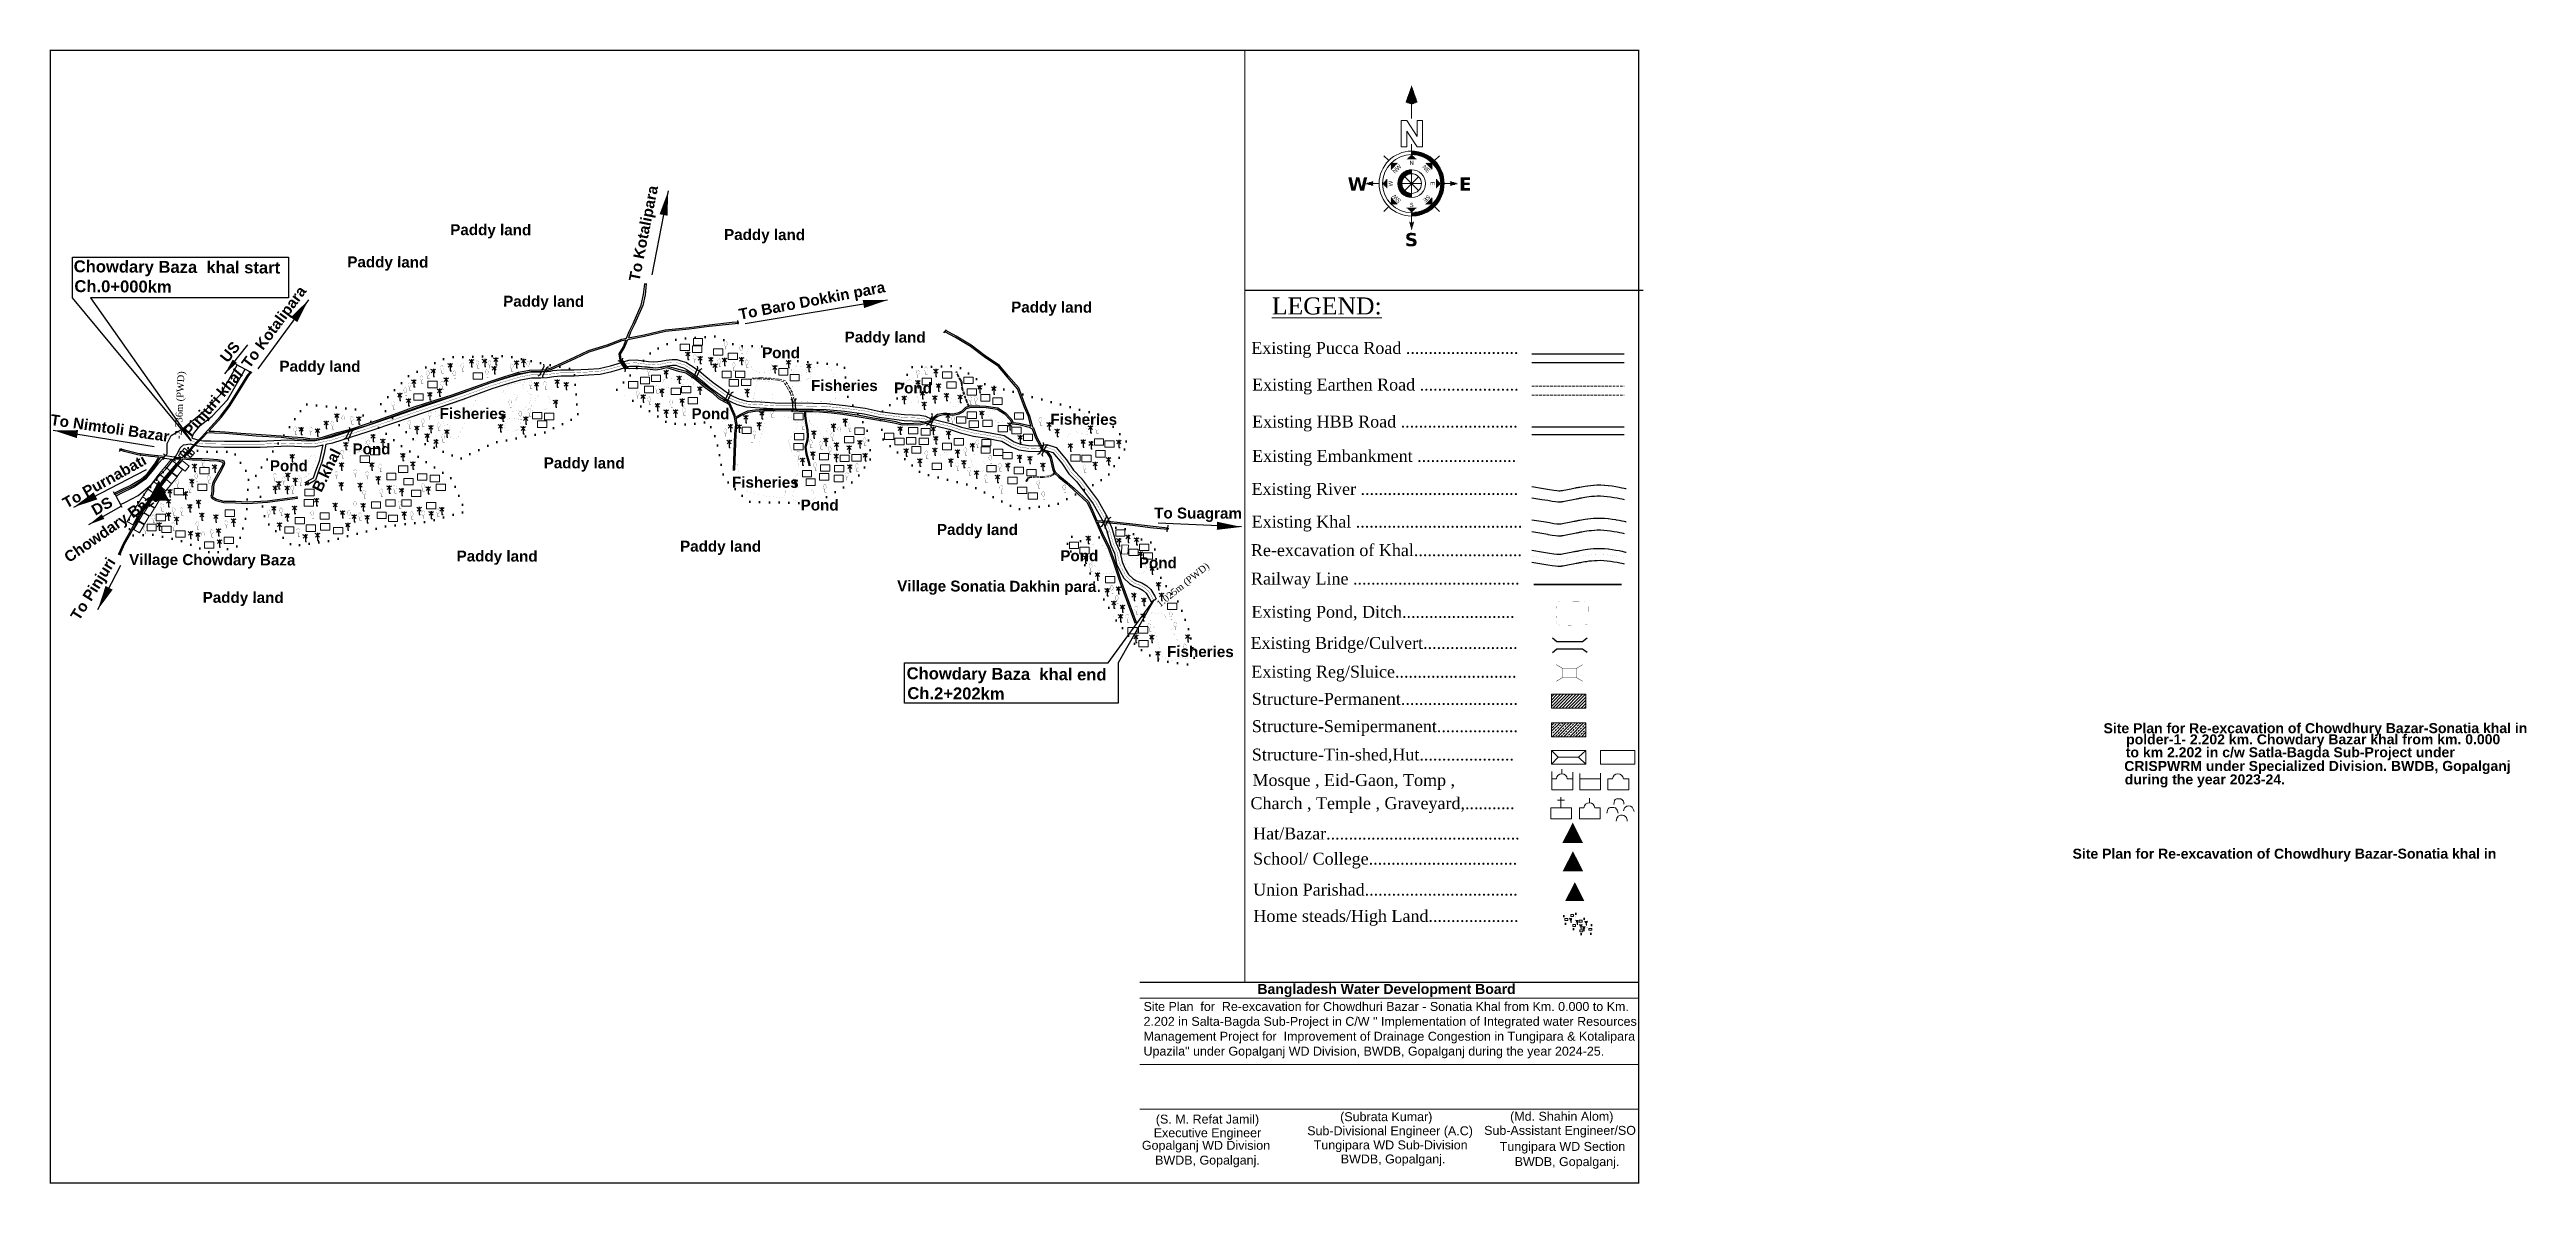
# Model space of a CAD drawing. Header units: millimetres. Extents: x -60726 to 103, y -105149 to -48.
# Drawn here: x -54506 to -49446, y -102655 to -100337 of the extents above; entities that cross this region are included whole.
import ezdxf
from ezdxf.enums import TextEntityAlignment as Align

# ---------------------------------------------------------------- set-up
doc = ezdxf.new("R2010")
doc.units = ezdxf.units.MM
doc.header["$MEASUREMENT"] = 0
for name, pattern in [('ACAD_ISO02W100', [15, 12, -3]), ('DASHED2', [0.375, 0.25, -0.125]), ('DOT2', [0.125, 0, -0.125]), ('HIDDENX2', [0.75, 0.5, -0.25]), ('PHANTOM2', [1.25, 0.625, -0.125, 0.125, -0.125, 0.125, -0.125])]:
    doc.linetypes.add(name, pattern=pattern)
for name, color, linetype, lineweight in [('Bazar', 97, 'Continuous', 15), ('Bridge or Culvert', 7, 'Continuous', 25), ('Church', 170, 'Continuous', 9), ('Earthan Road', 7, 'DASHED2', 9), ('Eid-Gah', 170, 'Continuous', 9), ('Existing Str', 7, 'PHANTOM2', 35), ('FRAM', 7, 'Continuous', 50), ('Graveyard', 40, 'Continuous', 9), ('HOUSE', 144, 'Continuous', 18), ('line', 10, 'Continuous', 9), ('Mosque', 170, 'Continuous', 9), ('OUTLINE', 7, 'Continuous', 15), ('p2', 32, 'Continuous', 15), ('PL', 7, 'Continuous', 15), ('Pond or Ditch', 7, 'Continuous', 9), ('Rail Line', 14, 'TRACKS', 35), ('Temple', 170, 'Continuous', 9), ('Tomb', 170, 'Continuous', 9), ('Union', 7, 'Continuous', 15)]:
    doc.layers.add(name, color=color, linetype=linetype, lineweight=lineweight)
for name, color, linetype in [('BC RD', 31, 'Continuous'), ('boundary', 7, 'Continuous'), ('Earthen Emb', 42, 'Continuous'), ('HBB RD', 241, 'Continuous'), ('Home Stead', 151, 'Continuous'), ('Khal', 4, 'Continuous'), ('Proposed khal', 1, 'Continuous'), ('RIVER', 150, 'Continuous'), ('TEXT', 5, 'Continuous'), ('Trees', 77, 'Continuous')]:
    doc.layers.add(name, color=color, linetype=linetype)
doc.styles.add('AR', font='arial.ttf', dxfattribs={"height": 450})
doc.styles.add('Arial', font='arial.ttf')
doc.styles.add('b', font='times.ttf')
doc.styles.add('LEG', font='romantic.ttf')
doc.styles.add('Romans', font='arial.ttf')
doc.styles.get("Standard").update_dxf_attribs({"font": 'arial.ttf'})
doc.styles.add('sum', font='arialbd.ttf')
doc.linetypes.add('TRACKS', pattern='A,0.15,[130,ltypeshp.shx,S=0.25,R=0,X=0,Y=0],0.15', length=0.3)
doc.dimstyles.get("Standard").update_dxf_attribs({"dimtxt": 0.18, "dimasz": 0.18, "dimexe": 0.18, "dimexo": 0.0625, "dimgap": 0.09, "dimtad": 0, "dimtih": 1, "dimtoh": 1, "dimdec": 4, "dimzin": 0, "dimdsep": 46, "dimtxsty": 'Standard', "dimblk": 'DATUMBLANK', "dimcen": 0.09, "dimadec": 0, "dimazin": 0, "dimtfac": 1, "dimtdec": 4, "dimtofl": 0, "dimtmove": 0, "dimatfit": 3, "dimfxl": 1, "dimtolj": 1, "dimtzin": 0, "dimarcsym": 0})
pattern_1 = [(360, (26.19663, 31.512), (2e-14, 0.2822134), [])]
pattern_2 = [(360, (26.19663, 27.11894), (2e-14, 0.2822134), [])]
pattern_3 = [(180, (26.19663, 27.11894), (2e-14, 0.2822134), [])]
pattern_4 = [(45, (26.19663, 27.11894), (-0.199555, 0.199555), [])]
pattern_5 = [(90, (26.19663, 27.11894), (-0.2822134, 2e-14), [])]
pattern_6 = [(135, (26.19663, 27.11894), (-0.199555, -0.199555), [])]
pattern_7 = [(180, (26.19663, 27.11894), (-2e-14, -0.2822134), [])]
pattern_8 = [(225, (26.19663, 27.11894), (0.199555, -0.199555), [])]
pattern_9 = [(270, (26.19663, 27.11894), (0.2822134, -2e-14), [])]
pattern_10 = [(315, (26.19663, 27.11894), (0.199555, 0.199555), [])]

msp = doc.modelspace()

# ---------------------------------------------------------------- texts
at = {"layer": 'FRAM', "linetype": 'Continuous', "lineweight": -3, "style": 'AR'}
for s, p in [('(S. M. Refat Jamil)', (-52140.5, -102530.8)), ('(Subrata Kumar)      ', (-51754, -102525.8)), ('Gopalganj WD Division', (-52143.5, -102584.3)), ('Executive Engineer     ', (-52122.8, -102558.7)), ('Sub-Divisional Engineer (A.C)       ', (-51742.7, -102554.6)), ('Tungipara WD Sub-Division', (-51766.2, -102583.5)), ('BWDB, Gopalganj.     ', (-52122.8, -102614.5)), ('BWDB, Gopalganj.     ', (-51743.6, -102612.2))]:
    msp.add_text(s, height=18.243, dxfattribs=at).set_placement(p, align=Align.CENTER)
at = {"layer": 'FRAM', "linetype": 'Continuous', "style": 'AR'}
for s, p in [('(Md. Shahin Alom)', (-51416.7, -102525)), ('Sub-Assistant Engineer/SO      ', (-51399, -102553.8)), ('Tungipara WD Section', (-51415.2, -102586.5)), ('BWDB, Gopalganj.    ', (-51391.8, -102617.6))]:
    msp.add_text(s, height=18.243, dxfattribs=at).set_placement(p, align=Align.CENTER)
at = {"layer": 'Khal', "lineweight": 25, "ltscale": 0.1, "insert": (-52271.1, -102282.5), "char_height": 18.2434, "attachment_point": 1, "style": 'Arial'}
msp.add_mtext_dynamic_manual_height_columns('\\pt11839.9666;{\\C0;Site Plan  for  Re-excavation for Chowdhuri Bazar - Sonatia Khal from Km. 0.000 to Km. 2.202 in Salta-Bagda Sub-Project in C/W " Implementation of Integrated water Resources Management Project for  Improvement of Drainage Congestion in Tungipara & Kotalipara Upazila" under Gopalganj WD Division, BWDB, Gopalganj during the year 2024-25.}', width=1021.792, gutter_width=1, heights=[0], dxfattribs=at)
at = {"layer": 'OUTLINE', "style": 'LEG'}
msp.add_text('%%ULEGEND:', height=34.72, dxfattribs=at).set_placement((-52008.9, -100878.4))
at = {"layer": 'OUTLINE', "ltscale": 0.1, "style": 'b'}
for s, p in [('Railway Line .....................................', (-52051.6, -101430)), (' Existing Reg/Sluice...........................', (-52059.9, -101620.1)), ('Structure-Permanent..........................', (-52049.8, -101675.7)), ('Structure-Semipermanent..................', (-52049.8, -101731.4)), ('Structure-Tin-shed,Hut.....................', (-52049.8, -101789.3)), ('Mosque , Eid-Gaon, Tomp ,', (-52048.5, -101841.4)), ('Charch , Temple , Graveyard,........... ', (-52052.6, -101888.7)), ('Home steads/High Land....................', (-52046.6, -102118.9))]:
    msp.add_text(s, height=24.356, dxfattribs=at).set_placement(p)
at = {"layer": 'OUTLINE', "ltscale": 0.1, "char_height": 24.356, "width": 1136.431, "attachment_point": 1, "style": 'b'}
for s, insert in [('Existing Pucca Road .........................', (-52050.9, -100934.6)), ('Existing Earthen Road ......................', (-52049.3, -101009.5)), ('Existing HBB Road ..........................', (-52049.3, -101085)), ('Existing Embankment ......................', (-52049.3, -101155.2)), (' Existing River ...................................', (-52059.7, -101222.6)), ('Existing Khal .....................................', (-52050.1, -101289.4)), ('Re-excavation of Khal........................', (-52051.8, -101347.5)), (' Existing Pond, Ditch.........................', (-52059.8, -101473.6)), (' Existing Bridge/Culvert.....................', (-52061.7, -101537.1)), ('Hat/Bazar...........................................', (-52047.2, -101926.2)), ('School/ College.................................', (-52047.2, -101977.6)), ('Union Parishad..................................', (-52047.2, -102040.8))]:
    msp.add_mtext(s, dxfattribs=dict(at, insert=insert))
at = {"layer": 'OUTLINE', "ltscale": 0.1, "char_height": 14.074, "width": 656.688, "attachment_point": 1, "style": 'b'}
for s, insert, rotation in [('-2.736m (PWD)', (-54250.4, -101132.2), 87.494), ('1.025m (PWD)', (-52246.3, -101466), 38.7739)]:
    msp.add_mtext(s, dxfattribs=dict(at, insert=insert, rotation=rotation))
at = {"layer": 'TEXT', "color": 7, "lineweight": 25, "style": 'sum'}
for s, height, p in [('Chowdary Baza  khal start', 24.249, (-54456.7, -100792.2)), ('Ch.0+000km', 24.25, (-54455.3, -100832.7)), ('Chowdary Baza  khal end', 24.249, (-52755.1, -101623.3)), ('Ch.2+202km', 24.25, (-52753.7, -101663.8))]:
    msp.add_text(s, height=height, rotation=359.6306, dxfattribs=at).set_placement(p)
at = {"layer": 'TEXT', "color": 7, "style": 'sum'}
for s, p in [('Site Plan for Re-excavation of Chowdhury Bazar-Sonatia khal in ', (-49873, -101733.5)), ('polder-1- 2.202 km. Chowdary Bazar khal from km. 0.000  ', (-49873.6, -101756.3)), ('CRISPWRM under Specialized Division. BWDB, Gopalganj  ', (-49864.9, -101810.7)), (' to km 2.202 in c/w Satla-Bagda Sub-Project under ', (-49928.4, -101782.7)), ('during the year 2023-24. ', (-50098.9, -101838.1)), ('Site Plan for Re-excavation of Chowdhury Bazar-Sonatia khal in ', (-49936.3, -101989.8)), ('Bangladesh Water Development Board', (-51774.7, -102266.2))]:
    msp.add_text(s, height=20.466, rotation=0.0165, dxfattribs=at).set_placement(p, align=Align.CENTER)
at = {"layer": 'TEXT', "color": 7, "width": 429.971, "attachment_point": 1, "style": 'sum'}
for s, insert, char_height, rotation in [('To Kotalipara', (-53323, -100807.8), 22.212, 78.7723), ('Paddy land', (-53687.4, -100694.1), 22.21, 359.7933), ('Paddy land', (-53128, -100704), 22.21, 359.7933), ('Paddy land', (-53897.7, -100759.9), 22.21, 359.7933), ('To Kotalipara', (-54115.6, -100977.2), 22.212, 53.5856), ('Paddy land', (-53579.3, -100840.2), 22.21, 359.7933), ('To Baro Dokkin para', (-53099.7, -100867.4), 22.212, 10.7395), ('Paddy land', (-52541.5, -100852.1), 22.21, 359.7933), ('US', (-54159.7, -100964.5), 22.21, 50.8641), ('Pond', (-53050.5, -100945.4), 22.21, 359.7933), ('Paddy land', (-52881.7, -100913.3), 22.21, 359.7933), ('Pinjuri khal', (-54234.4, -101114.9), 22.212, 49.8777), ('Paddy land', (-54036.3, -100972.9), 22.21, 359.7933), ('Fisheries', (-52950.3, -101012.2), 22.21, 359.7933), ('Pond', (-52780.8, -101017.3), 22.21, 359.7933), ('To Nimtoli Bazar', (-54502.1, -101081.9), 22.212, 351.8036), ('Fisheries', (-53709.2, -101069.4), 22.21, 359.7933), ('Pond', (-53194.5, -101069.9), 22.21, 359.7933), ('Fisheries', (-52461.3, -101081.3), 22.21, 359.7933), ('B.khal', (-53970.7, -101233.5), 22.21, 64.1636), ('Pond', (-53887, -101141.8), 22.21, 359.7933), ('To Purnabati', (-54482.2, -101255.7), 22.212, 29.1657), ('Pond', (-54055.9, -101176.2), 22.21, 359.7933), ('Paddy land', (-53496.5, -101170.3), 22.21, 359.7933), ('Chowdary Bazar', (-54479, -101368), 22.212, 34.9342), ('DS', (-54423.3, -101270.4), 22.21, 29.1657), ('Fisheries', (-53111.8, -101209.8), 22.21, 359.7933), ('Pond', (-52971.5, -101256.4), 22.21, 359.7933), ('To Suagram', (-52249.3, -101272.7), 22.21, 359.7933), ('Paddy land', (-53217.9, -101340.4), 22.21, 359.7933), ('Paddy land', (-52693.1, -101306.3), 22.21, 359.7933), ('To Pinjuri', (-54464.7, -101493.5), 22.21, 58.0089), ('Village Chowdary Baza', (-54343.4, -101367.6), 22.212, 359.7933), ('Paddy land', (-53674.4, -101360.5), 22.21, 359.7933), ('Pond', (-52441.1, -101359.9), 22.21, 359.7933), ('Pond', (-52280.6, -101374.2), 22.21, 359.7933), ('Paddy land', (-54193.2, -101444.9), 22.21, 359.7933), ('Village Sonatia Dakhin para', (-52774.4, -101421.5), 22.212, 359.7933), ('Fisheries', (-52223, -101555.5), 22.21, 359.7933)]:
    msp.add_mtext(s, dxfattribs=dict(at, insert=insert, char_height=char_height, rotation=rotation))

# ---------------------------------------------------------------- blocks, each defined once
blk = doc.blocks.new('A$C5FE22593')
h = blk.add_hatch()
h.set_pattern_fill('_USER', color=11, scale=0.282213, style=0, pattern_type=0)
h.set_pattern_definition(pattern_1)
h.paths.add_polyline_path([(26.2, 66.8), (23.8, 60.2), (26.2, 59.3), (28.5, 60.2)])
h = blk.add_hatch()
h.set_pattern_fill('_USER', color=11, scale=0.282213, style=0, pattern_type=0)
h.set_pattern_definition(pattern_1)
h.paths.add_polyline_path([(26.2, 66.8), (23.8, 60.2), (26.2, 59.3), (28.5, 60.2)])
h = blk.add_hatch()
h.set_pattern_fill('_USER', color=11, scale=0.282213, style=0, pattern_type=0)
h.set_pattern_definition(pattern_1)
h.paths.add_polyline_path([(26.2, 66.8), (23.8, 60.2), (26.2, 59.3), (28.5, 60.2)])
h = blk.add_hatch()
h.set_pattern_fill('_USER', color=11, scale=0.282213, style=0, pattern_type=0)
h.set_pattern_definition(pattern_1)
h.paths.add_polyline_path([(26.2, 66.8), (23.8, 60.2), (26.2, 59.3), (28.5, 60.2)])
h = blk.add_hatch(color=11)
h.paths.add_polyline_path([(26.2, 15.4), (26.2, 13.9, 1), (26.2, 40.3), (26.2, 38.9, -1)])
h.paths.add_polyline_path([(26.2, 31.1), (26.2, 32.8, 1), (26.2, 21.5), (26.2, 23.1, -1)])
h = blk.add_hatch(color=11)
h.paths.add_polyline_path([(26.2, 15.4), (26.2, 13.9, 1), (26.2, 40.3), (26.2, 38.9, -1)])
h.paths.add_polyline_path([(26.2, 31.1), (26.2, 32.8, 1), (26.2, 21.5), (26.2, 23.1, -1)])
h = blk.add_hatch(color=11)
h.paths.add_polyline_path([(26.2, 15.4), (26.2, 13.9, 1), (26.2, 40.3), (26.2, 38.9, -1)])
h.paths.add_polyline_path([(26.2, 31.1), (26.2, 32.8, 1), (26.2, 21.5), (26.2, 23.1, -1)])
h = blk.add_hatch(color=11)
h.paths.add_polyline_path([(26.2, 15.4), (26.2, 13.9, 1), (26.2, 40.3), (26.2, 38.9, -1)])
h.paths.add_polyline_path([(26.2, 31.1), (26.2, 32.8, 1), (26.2, 21.5), (26.2, 23.1, -1)])
h = blk.add_hatch()
h.set_pattern_fill('_USER', color=11, scale=0.282213, style=0, pattern_type=0)
h.set_pattern_definition(pattern_2)
h.paths.add_polyline_path([(39.4, 27.1, 0.414214), (26.2, 40.3), (26.2, 38.9, -0.414214), (38, 27.1, -0.414214), (26.2, 15.4), (26.2, 13.9, 0.414214)])
h = blk.add_hatch()
h.set_pattern_fill('_USER', color=11, scale=0.282213, style=0, pattern_type=0)
h.set_pattern_definition(pattern_2)
h.paths.add_polyline_path([(39.4, 27.1, 0.414214), (26.2, 40.3), (26.2, 38.9, -0.414214), (38, 27.1, -0.414214), (26.2, 15.4), (26.2, 13.9, 0.414214)])
h = blk.add_hatch()
h.set_pattern_fill('_USER', color=11, scale=0.282213, style=0, pattern_type=0)
h.set_pattern_definition(pattern_2)
h.paths.add_polyline_path([(39.4, 27.1, 0.414214), (26.2, 40.3), (26.2, 38.9, -0.414214), (38, 27.1, -0.414214), (26.2, 15.4), (26.2, 13.9, 0.414214)])
h = blk.add_hatch()
h.set_pattern_fill('_USER', color=11, scale=0.282213, style=0, pattern_type=0)
h.set_pattern_definition(pattern_2)
h.paths.add_polyline_path([(39.4, 27.1, 0.414214), (26.2, 40.3), (26.2, 38.9, -0.414214), (38, 27.1, -0.414214), (26.2, 15.4), (26.2, 13.9, 0.414214)])
h = blk.add_hatch()
h.set_pattern_fill('_USER', color=11, scale=0.282213, angle=135, style=0, pattern_type=0)
h.set_pattern_definition(pattern_6)
h.paths.add_polyline_path([(20.5, 35.4), (17.9, 35.4), (17.9, 32.8)])
h = blk.add_hatch()
h.set_pattern_fill('_USER', color=11, scale=0.282213, angle=135, style=0, pattern_type=0)
h.set_pattern_definition(pattern_6)
h.paths.add_polyline_path([(20.5, 35.4), (17.9, 35.4), (17.9, 32.8)])
h = blk.add_hatch()
h.set_pattern_fill('_USER', color=11, scale=0.282213, angle=135, style=0, pattern_type=0)
h.set_pattern_definition(pattern_6)
h.paths.add_polyline_path([(20.5, 35.4), (17.9, 35.4), (17.9, 32.8)])
h = blk.add_hatch()
h.set_pattern_fill('_USER', color=11, scale=0.282213, angle=135, style=0, pattern_type=0)
h.set_pattern_definition(pattern_6)
h.paths.add_polyline_path([(20.5, 35.4), (17.9, 35.4), (17.9, 32.8)])
h = blk.add_hatch()
h.set_pattern_fill('_USER', color=11, scale=0.282213, style=0, pattern_type=0)
h.set_pattern_definition(pattern_2)
h.paths.add_polyline_path([(26.2, 31.1), (26.2, 32.8, 0.414214), (20.6, 27.1, 0.414214), (26.2, 21.5), (26.2, 23.1, -0.414214), (22.2, 27.1, -0.414214)])
h = blk.add_hatch()
h.set_pattern_fill('_USER', color=11, scale=0.282213, style=0, pattern_type=0)
h.set_pattern_definition(pattern_2)
h.paths.add_polyline_path([(26.2, 31.1), (26.2, 32.8, 0.414214), (20.6, 27.1, 0.414214), (26.2, 21.5), (26.2, 23.1, -0.414214), (22.2, 27.1, -0.414214)])
h = blk.add_hatch()
h.set_pattern_fill('_USER', color=11, scale=0.282213, style=0, pattern_type=0)
h.set_pattern_definition(pattern_2)
h.paths.add_polyline_path([(26.2, 31.1), (26.2, 32.8, 0.414214), (20.6, 27.1, 0.414214), (26.2, 21.5), (26.2, 23.1, -0.414214), (22.2, 27.1, -0.414214)])
h = blk.add_hatch()
h.set_pattern_fill('_USER', color=11, scale=0.282213, style=0, pattern_type=0)
h.set_pattern_definition(pattern_2)
h.paths.add_polyline_path([(26.2, 31.1), (26.2, 32.8, 0.414214), (20.6, 27.1, 0.414214), (26.2, 21.5), (26.2, 23.1, -0.414214), (22.2, 27.1, -0.414214)])
h = blk.add_hatch()
h.set_pattern_fill('_USER', color=11, scale=0.282213, angle=90, style=0, pattern_type=0)
h.set_pattern_definition(pattern_5)
h.paths.add_polyline_path([(28.1, 37), (26.2, 38.9), (24.3, 37)])
h = blk.add_hatch()
h.set_pattern_fill('_USER', color=11, scale=0.282213, angle=90, style=0, pattern_type=0)
h.set_pattern_definition(pattern_5)
h.paths.add_polyline_path([(28.1, 37), (26.2, 38.9), (24.3, 37)])
h = blk.add_hatch()
h.set_pattern_fill('_USER', color=11, scale=0.282213, angle=90, style=0, pattern_type=0)
h.set_pattern_definition(pattern_5)
h.paths.add_polyline_path([(28.1, 37), (26.2, 38.9), (24.3, 37)])
h = blk.add_hatch()
h.set_pattern_fill('_USER', color=11, scale=0.282213, angle=90, style=0, pattern_type=0)
h.set_pattern_definition(pattern_5)
h.paths.add_polyline_path([(28.1, 37), (26.2, 38.9), (24.3, 37)])
h = blk.add_hatch()
h.set_pattern_fill('_USER', color=11, scale=0.282213, angle=45, style=0, pattern_type=0)
h.set_pattern_definition(pattern_4)
h.paths.add_polyline_path([(34.5, 32.8), (34.5, 35.4), (31.9, 35.4)])
h = blk.add_hatch()
h.set_pattern_fill('_USER', color=11, scale=0.282213, angle=45, style=0, pattern_type=0)
h.set_pattern_definition(pattern_4)
h.paths.add_polyline_path([(34.5, 32.8), (34.5, 35.4), (31.9, 35.4)])
h = blk.add_hatch()
h.set_pattern_fill('_USER', color=11, scale=0.282213, angle=45, style=0, pattern_type=0)
h.set_pattern_definition(pattern_4)
h.paths.add_polyline_path([(34.5, 32.8), (34.5, 35.4), (31.9, 35.4)])
h = blk.add_hatch()
h.set_pattern_fill('_USER', color=11, scale=0.282213, angle=45, style=0, pattern_type=0)
h.set_pattern_definition(pattern_4)
h.paths.add_polyline_path([(34.5, 32.8), (34.5, 35.4), (31.9, 35.4)])
h = blk.add_hatch()
h.set_pattern_fill('_USER', color=11, scale=0.282213, style=0, pattern_type=0)
h.set_pattern_definition(pattern_3)
h.paths.add_polyline_path([(10.7, 26.2), (10.2, 27.1), (10.7, 28.1), (7.4, 27.1)])
h = blk.add_hatch()
h.set_pattern_fill('_USER', color=11, scale=0.282213, style=0, pattern_type=0)
h.set_pattern_definition(pattern_3)
h.paths.add_polyline_path([(10.7, 26.2), (10.2, 27.1), (10.7, 28.1), (7.4, 27.1)])
h = blk.add_hatch()
h.set_pattern_fill('_USER', color=11, scale=0.282213, style=0, pattern_type=0)
h.set_pattern_definition(pattern_3)
h.paths.add_polyline_path([(10.7, 26.2), (10.2, 27.1), (10.7, 28.1), (7.4, 27.1)])
h = blk.add_hatch()
h.set_pattern_fill('_USER', color=11, scale=0.282213, style=0, pattern_type=0)
h.set_pattern_definition(pattern_3)
h.paths.add_polyline_path([(10.7, 26.2), (10.2, 27.1), (10.7, 28.1), (7.4, 27.1)])
h = blk.add_hatch()
h.set_pattern_fill('_USER', color=11, scale=0.282213, angle=180, style=0, pattern_type=0)
h.set_pattern_definition(pattern_7)
h.paths.add_polyline_path([(16.3, 29), (14.4, 27.1), (16.3, 25.2)])
h = blk.add_hatch()
h.set_pattern_fill('_USER', color=11, scale=0.282213, angle=180, style=0, pattern_type=0)
h.set_pattern_definition(pattern_7)
h.paths.add_polyline_path([(16.3, 29), (14.4, 27.1), (16.3, 25.2)])
h = blk.add_hatch()
h.set_pattern_fill('_USER', color=11, scale=0.282213, angle=180, style=0, pattern_type=0)
h.set_pattern_definition(pattern_7)
h.paths.add_polyline_path([(16.3, 29), (14.4, 27.1), (16.3, 25.2)])
h = blk.add_hatch()
h.set_pattern_fill('_USER', color=11, scale=0.282213, angle=180, style=0, pattern_type=0)
h.set_pattern_definition(pattern_7)
h.paths.add_polyline_path([(16.3, 29), (14.4, 27.1), (16.3, 25.2)])
h = blk.add_hatch()
h.set_pattern_fill('_USER', color=11, scale=0.282213, angle=-135, style=0, pattern_type=0)
h.set_pattern_definition(pattern_8)
h.paths.add_polyline_path([(17.9, 21.5), (17.9, 18.8), (20.5, 18.8)])
h = blk.add_hatch()
h.set_pattern_fill('_USER', color=11, scale=0.282213, angle=-135, style=0, pattern_type=0)
h.set_pattern_definition(pattern_8)
h.paths.add_polyline_path([(17.9, 21.5), (17.9, 18.8), (20.5, 18.8)])
h = blk.add_hatch()
h.set_pattern_fill('_USER', color=11, scale=0.282213, angle=-135, style=0, pattern_type=0)
h.set_pattern_definition(pattern_8)
h.paths.add_polyline_path([(17.9, 21.5), (17.9, 18.8), (20.5, 18.8)])
h = blk.add_hatch()
h.set_pattern_fill('_USER', color=11, scale=0.282213, angle=-135, style=0, pattern_type=0)
h.set_pattern_definition(pattern_8)
h.paths.add_polyline_path([(17.9, 21.5), (17.9, 18.8), (20.5, 18.8)])
h = blk.add_hatch()
h.set_pattern_fill('_USER', color=11, scale=0.282213, angle=-45, style=0, pattern_type=0)
h.set_pattern_definition(pattern_10)
h.paths.add_polyline_path([(31.9, 18.8), (34.5, 18.8), (34.5, 21.5)])
h = blk.add_hatch()
h.set_pattern_fill('_USER', color=11, scale=0.282213, angle=-45, style=0, pattern_type=0)
h.set_pattern_definition(pattern_10)
h.paths.add_polyline_path([(31.9, 18.8), (34.5, 18.8), (34.5, 21.5)])
h = blk.add_hatch()
h.set_pattern_fill('_USER', color=11, scale=0.282213, angle=-45, style=0, pattern_type=0)
h.set_pattern_definition(pattern_10)
h.paths.add_polyline_path([(31.9, 18.8), (34.5, 18.8), (34.5, 21.5)])
h = blk.add_hatch()
h.set_pattern_fill('_USER', color=11, scale=0.282213, angle=-45, style=0, pattern_type=0)
h.set_pattern_definition(pattern_10)
h.paths.add_polyline_path([(31.9, 18.8), (34.5, 18.8), (34.5, 21.5)])
h = blk.add_hatch()
h.set_pattern_fill('_USER', color=11, scale=0.282213, style=0, pattern_type=0)
h.set_pattern_definition(pattern_2)
h.paths.add_polyline_path([(36.1, 29), (36.1, 25.2), (38, 27.1)])
h = blk.add_hatch()
h.set_pattern_fill('_USER', color=11, scale=0.282213, style=0, pattern_type=0)
h.set_pattern_definition(pattern_2)
h.paths.add_polyline_path([(36.1, 29), (36.1, 25.2), (38, 27.1)])
h = blk.add_hatch()
h.set_pattern_fill('_USER', color=11, scale=0.282213, style=0, pattern_type=0)
h.set_pattern_definition(pattern_2)
h.paths.add_polyline_path([(36.1, 29), (36.1, 25.2), (38, 27.1)])
h = blk.add_hatch()
h.set_pattern_fill('_USER', color=11, scale=0.282213, style=0, pattern_type=0)
h.set_pattern_definition(pattern_2)
h.paths.add_polyline_path([(36.1, 29), (36.1, 25.2), (38, 27.1)])
h = blk.add_hatch()
h.set_pattern_fill('_USER', color=11, scale=0.282213, style=0, pattern_type=0)
h.set_pattern_definition(pattern_2)
h.paths.add_polyline_path([(45, 27.1), (41.7, 28.1), (42.2, 27.1), (41.7, 26.2)])
h = blk.add_hatch()
h.set_pattern_fill('_USER', color=11, scale=0.282213, style=0, pattern_type=0)
h.set_pattern_definition(pattern_2)
h.paths.add_polyline_path([(45, 27.1), (41.7, 28.1), (42.2, 27.1), (41.7, 26.2)])
h = blk.add_hatch()
h.set_pattern_fill('_USER', color=11, scale=0.282213, style=0, pattern_type=0)
h.set_pattern_definition(pattern_2)
h.paths.add_polyline_path([(45, 27.1), (41.7, 28.1), (42.2, 27.1), (41.7, 26.2)])
h = blk.add_hatch()
h.set_pattern_fill('_USER', color=11, scale=0.282213, style=0, pattern_type=0)
h.set_pattern_definition(pattern_2)
h.paths.add_polyline_path([(45, 27.1), (41.7, 28.1), (42.2, 27.1), (41.7, 26.2)])
h = blk.add_hatch()
h.set_pattern_fill('_USER', color=11, scale=0.282213, angle=-90, style=0, pattern_type=0)
h.set_pattern_definition(pattern_9)
h.paths.add_polyline_path([(24.3, 17.2), (26.2, 15.4), (28.1, 17.2)])
h = blk.add_hatch()
h.set_pattern_fill('_USER', color=11, scale=0.282213, angle=-90, style=0, pattern_type=0)
h.set_pattern_definition(pattern_9)
h.paths.add_polyline_path([(24.3, 17.2), (26.2, 15.4), (28.1, 17.2)])
h = blk.add_hatch()
h.set_pattern_fill('_USER', color=11, scale=0.282213, angle=-90, style=0, pattern_type=0)
h.set_pattern_definition(pattern_9)
h.paths.add_polyline_path([(24.3, 17.2), (26.2, 15.4), (28.1, 17.2)])
h = blk.add_hatch()
h.set_pattern_fill('_USER', color=11, scale=0.282213, angle=-90, style=0, pattern_type=0)
h.set_pattern_definition(pattern_9)
h.paths.add_polyline_path([(24.3, 17.2), (26.2, 15.4), (28.1, 17.2)])
h = blk.add_hatch()
h.set_pattern_fill('_USER', color=11, scale=0.282213, style=0, pattern_type=0)
h.set_pattern_definition(pattern_2)
h.paths.add_polyline_path([(27.1, 11.6), (26.2, 11.1), (25.3, 11.6), (26.2, 8.3)])
h = blk.add_hatch()
h.set_pattern_fill('_USER', color=11, scale=0.282213, style=0, pattern_type=0)
h.set_pattern_definition(pattern_2)
h.paths.add_polyline_path([(27.1, 11.6), (26.2, 11.1), (25.3, 11.6), (26.2, 8.3)])
h = blk.add_hatch()
h.set_pattern_fill('_USER', color=11, scale=0.282213, style=0, pattern_type=0)
h.set_pattern_definition(pattern_2)
h.paths.add_polyline_path([(27.1, 11.6), (26.2, 11.1), (25.3, 11.6), (26.2, 8.3)])
h = blk.add_hatch()
h.set_pattern_fill('_USER', color=11, scale=0.282213, style=0, pattern_type=0)
h.set_pattern_definition(pattern_2)
h.paths.add_polyline_path([(27.1, 11.6), (26.2, 11.1), (25.3, 11.6), (26.2, 8.3)])
at = {"color": 1}
for p, q in [((22, 52.7), (24.2, 52.7)), ((22, 42), (22, 52.7)), ((22, 52.7), (24.2, 52.7)), ((22, 42), (22, 52.7)), ((22, 52.7), (24.2, 52.7)), ((22, 42), (22, 52.7)), ((22, 52.7), (24.2, 52.7)), ((22, 42), (22, 52.7)), ((24.2, 52.7), (28.4, 46.3)), ((24.2, 52.7), (28.4, 46.3)), ((24.2, 52.7), (28.4, 46.3)), ((24.2, 52.7), (28.4, 46.3)), ((28.4, 52.7), (30.6, 52.7)), ((28.4, 46.3), (28.4, 52.7)), ((28.4, 52.7), (30.6, 52.7)), ((28.4, 46.3), (28.4, 52.7)), ((28.4, 52.7), (30.6, 52.7)), ((28.4, 46.3), (28.4, 52.7)), ((28.4, 52.7), (30.6, 52.7)), ((28.4, 46.3), (28.4, 52.7)), ((30.6, 52.7), (30.6, 42)), ((30.6, 52.7), (30.6, 42)), ((30.6, 52.7), (30.6, 42)), ((30.6, 52.7), (30.6, 42)), ((24.2, 42), (22, 42)), ((24.2, 42), (22, 42)), ((24.2, 42), (22, 42)), ((24.2, 42), (22, 42)), ((24.2, 48.4), (24.2, 42)), ((28.4, 42), (24.2, 48.4)), ((24.2, 48.4), (24.2, 42)), ((28.4, 42), (24.2, 48.4)), ((24.2, 48.4), (24.2, 42)), ((28.4, 42), (24.2, 48.4)), ((24.2, 48.4), (24.2, 42)), ((28.4, 42), (24.2, 48.4)), ((30.6, 42), (28.4, 42)), ((30.6, 42), (28.4, 42)), ((30.6, 42), (28.4, 42)), ((30.6, 42), (28.4, 42))]:
    blk.add_line(p, q, dxfattribs=at)
at = {"color": 11}
for p, q in [((26.2, 53.5), (26.2, 59.3)), ((26.2, 53.5), (26.2, 59.3)), ((26.2, 53.5), (26.2, 59.3)), ((26.2, 53.5), (26.2, 59.3)), ((26.2, 40.3), (26.2, 43.1)), ((26.2, 40.3), (26.2, 43.1)), ((26.2, 40.3), (26.2, 43.1)), ((26.2, 40.3), (26.2, 43.1)), ((26.2, 40.3), (26.2, 38.9)), ((26.2, 40.3), (26.2, 38.9)), ((26.2, 40.3), (26.2, 38.9)), ((26.2, 40.3), (26.2, 38.9)), ((16.9, 36.5), (14.9, 38.4)), ((16.9, 36.5), (14.9, 38.4)), ((16.9, 36.5), (14.9, 38.4)), ((16.9, 36.5), (14.9, 38.4)), ((26.2, 31.1), (26.2, 32.8)), ((26.2, 31.1), (26.2, 32.8)), ((26.2, 31.1), (26.2, 32.8)), ((26.2, 31.1), (26.2, 32.8)), ((26.2, 23.1), (26.2, 31.1)), ((26.2, 31.1), (26.2, 23.1)), ((26.2, 23.1), (26.2, 31.1)), ((26.2, 31.1), (26.2, 23.1)), ((26.2, 23.1), (26.2, 31.1)), ((26.2, 31.1), (26.2, 23.1)), ((26.2, 23.1), (26.2, 31.1)), ((26.2, 31.1), (26.2, 23.1)), ((35.5, 36.5), (37.5, 38.4)), ((35.5, 36.5), (37.5, 38.4)), ((35.5, 36.5), (37.5, 38.4)), ((35.5, 36.5), (37.5, 38.4)), ((13, 27.1), (10.2, 27.1)), ((13, 27.1), (10.2, 27.1)), ((13, 27.1), (10.2, 27.1)), ((13, 27.1), (10.2, 27.1)), ((22.2, 27.1), (30.2, 27.1)), ((30.2, 27.1), (22.2, 27.1)), ((22.2, 27.1), (30.2, 27.1)), ((30.2, 27.1), (22.2, 27.1)), ((22.2, 27.1), (30.2, 27.1)), ((30.2, 27.1), (22.2, 27.1)), ((22.2, 27.1), (30.2, 27.1)), ((30.2, 27.1), (22.2, 27.1)), ((23.4, 24.3), (29, 29.9)), ((29, 24.3), (23.4, 29.9)), ((29, 29.9), (23.4, 24.3)), ((23.4, 29.9), (29, 24.3)), ((23.4, 24.3), (29, 29.9)), ((29, 24.3), (23.4, 29.9)), ((29, 29.9), (23.4, 24.3)), ((23.4, 29.9), (29, 24.3)), ((23.4, 24.3), (29, 29.9)), ((29, 24.3), (23.4, 29.9)), ((29, 29.9), (23.4, 24.3)), ((23.4, 29.9), (29, 24.3)), ((23.4, 24.3), (29, 29.9)), ((29, 24.3), (23.4, 29.9)), ((29, 29.9), (23.4, 24.3)), ((23.4, 29.9), (29, 24.3)), ((26.2, 23.1), (26.2, 21.5)), ((26.2, 23.1), (26.2, 21.5)), ((26.2, 23.1), (26.2, 21.5)), ((26.2, 23.1), (26.2, 21.5)), ((39.4, 27.1), (42.2, 27.1)), ((39.4, 27.1), (42.2, 27.1)), ((39.4, 27.1), (42.2, 27.1)), ((39.4, 27.1), (42.2, 27.1)), ((16.9, 17.8), (14.9, 15.8)), ((16.9, 17.8), (14.9, 15.8)), ((16.9, 17.8), (14.9, 15.8)), ((16.9, 17.8), (14.9, 15.8)), ((26.2, 13.9), (26.2, 15.4)), ((26.2, 13.9), (26.2, 15.4)), ((26.2, 13.9), (26.2, 15.4)), ((26.2, 13.9), (26.2, 15.4)), ((26.2, 13.9), (26.2, 11.1)), ((26.2, 13.9), (26.2, 11.1)), ((26.2, 13.9), (26.2, 11.1)), ((26.2, 13.9), (26.2, 11.1)), ((35.5, 17.8), (37.5, 15.8)), ((35.5, 17.8), (37.5, 15.8)), ((35.5, 17.8), (37.5, 15.8)), ((35.5, 17.8), (37.5, 15.8))]:
    blk.add_line(p, q, dxfattribs=at)
for radius in [13.2, 13.2, 13.2, 13.2, 11.8, 11.8, 11.8, 11.8, 5.64, 5.64, 5.64, 5.64, 3.99, 3.99, 3.99, 3.99]:
    blk.add_circle((26.2, 27.1), radius, dxfattribs=at)
for points in [[(26.2, 66.8), (23.8, 60.2), (26.2, 59.3)], [(26.2, 66.8), (23.8, 60.2), (26.2, 59.3)], [(26.2, 66.8), (23.8, 60.2), (26.2, 59.3)], [(26.2, 66.8), (23.8, 60.2), (26.2, 59.3)], [(26.2, 59.3), (28.5, 60.2), (26.2, 66.8)], [(26.2, 59.3), (28.5, 60.2), (26.2, 66.8)], [(26.2, 59.3), (28.5, 60.2), (26.2, 66.8)], [(26.2, 59.3), (28.5, 60.2), (26.2, 66.8)], [(17.9, 35.4), (20.5, 35.4), (17.9, 32.8)], [(17.9, 35.4), (20.5, 35.4), (17.9, 32.8)], [(17.9, 35.4), (20.5, 35.4), (17.9, 32.8)], [(17.9, 35.4), (20.5, 35.4), (17.9, 32.8)], [(26.2, 38.9), (28.1, 37), (24.3, 37)], [(26.2, 38.9), (28.1, 37), (24.3, 37)], [(26.2, 38.9), (28.1, 37), (24.3, 37)], [(26.2, 38.9), (28.1, 37), (24.3, 37)], [(34.5, 35.4), (34.5, 32.8), (31.9, 35.4)], [(34.5, 35.4), (34.5, 32.8), (31.9, 35.4)], [(34.5, 35.4), (34.5, 32.8), (31.9, 35.4)], [(34.5, 35.4), (34.5, 32.8), (31.9, 35.4)], [(7.4, 27.1), (10.7, 28.1), (10.2, 27.1)], [(7.4, 27.1), (10.7, 28.1), (10.2, 27.1)], [(7.4, 27.1), (10.7, 28.1), (10.2, 27.1)], [(7.4, 27.1), (10.7, 28.1), (10.2, 27.1)], [(10.7, 26.2), (10.2, 27.1), (7.4, 27.1)], [(10.7, 26.2), (10.2, 27.1), (7.4, 27.1)], [(10.7, 26.2), (10.2, 27.1), (7.4, 27.1)], [(10.7, 26.2), (10.2, 27.1), (7.4, 27.1)], [(14.4, 27.1), (16.3, 29), (16.3, 25.2)], [(14.4, 27.1), (16.3, 29), (16.3, 25.2)], [(14.4, 27.1), (16.3, 29), (16.3, 25.2)], [(14.4, 27.1), (16.3, 29), (16.3, 25.2)], [(17.9, 18.8), (17.9, 21.5), (20.5, 18.8)], [(17.9, 18.8), (17.9, 21.5), (20.5, 18.8)], [(17.9, 18.8), (17.9, 21.5), (20.5, 18.8)], [(17.9, 18.8), (17.9, 21.5), (20.5, 18.8)], [(34.5, 18.8), (31.9, 18.8), (34.5, 21.5)], [(34.5, 18.8), (31.9, 18.8), (34.5, 21.5)], [(34.5, 18.8), (31.9, 18.8), (34.5, 21.5)], [(34.5, 18.8), (31.9, 18.8), (34.5, 21.5)], [(38, 27.1), (36.1, 25.2), (36.1, 29)], [(38, 27.1), (36.1, 25.2), (36.1, 29)], [(38, 27.1), (36.1, 25.2), (36.1, 29)], [(38, 27.1), (36.1, 25.2), (36.1, 29)], [(41.7, 28.1), (42.2, 27.1), (45, 27.1)], [(41.7, 28.1), (42.2, 27.1), (45, 27.1)], [(41.7, 28.1), (42.2, 27.1), (45, 27.1)], [(41.7, 28.1), (42.2, 27.1), (45, 27.1)], [(45, 27.1), (41.7, 26.2), (42.2, 27.1)], [(45, 27.1), (41.7, 26.2), (42.2, 27.1)], [(45, 27.1), (41.7, 26.2), (42.2, 27.1)], [(45, 27.1), (41.7, 26.2), (42.2, 27.1)], [(26.2, 15.4), (24.3, 17.2), (28.1, 17.2)], [(26.2, 15.4), (24.3, 17.2), (28.1, 17.2)], [(26.2, 15.4), (24.3, 17.2), (28.1, 17.2)], [(26.2, 15.4), (24.3, 17.2), (28.1, 17.2)], [(26.2, 8.3), (25.3, 11.6), (26.2, 11.1)], [(26.2, 8.3), (25.3, 11.6), (26.2, 11.1)], [(26.2, 8.3), (25.3, 11.6), (26.2, 11.1)], [(26.2, 8.3), (25.3, 11.6), (26.2, 11.1)], [(27.1, 11.6), (26.2, 11.1), (26.2, 8.3)], [(27.1, 11.6), (26.2, 11.1), (26.2, 8.3)], [(27.1, 11.6), (26.2, 11.1), (26.2, 8.3)], [(27.1, 11.6), (26.2, 11.1), (26.2, 8.3)]]:
    blk.add_solid(points, dxfattribs=at)
at = {"color": 11, "style": 'Romans'}
for s, rotation, p in [('NW', 45, (20.8, 32.5)), ('NW', 45, (20.8, 32.5)), ('NW', 45, (20.8, 32.5)), ('NW', 45, (20.8, 32.5)), ('NE', 315, (31.6, 32.5)), ('NE', 315, (31.6, 32.5)), ('NE', 315, (31.6, 32.5)), ('NE', 315, (31.6, 32.5)), ('W', 90, (18.5, 27.1)), ('W', 90, (18.5, 27.1)), ('W', 90, (18.5, 27.1)), ('W', 90, (18.5, 27.1)), ('SW', 135, (20.7, 21.6)), ('SW', 135, (20.7, 21.6)), ('SW', 135, (20.7, 21.6)), ('SW', 135, (20.7, 21.6)), ('SE', 225, (31.7, 21.6)), ('SE', 225, (31.7, 21.6)), ('SE', 225, (31.7, 21.6)), ('SE', 225, (31.7, 21.6)), ('E', 270, (33.9, 27.1)), ('E', 270, (33.9, 27.1)), ('E', 270, (33.9, 27.1)), ('E', 270, (33.9, 27.1))]:
    blk.add_text(s, height=1.69, rotation=rotation, dxfattribs=at).set_placement(p, align=Align.CENTER)
for s, p in [('N', (26.2, 34.7)), ('N', (26.2, 34.7)), ('N', (26.2, 34.7)), ('N', (26.2, 34.7)), ('S', (26.2, 17.6)), ('S', (26.2, 17.6)), ('S', (26.2, 17.6)), ('S', (26.2, 17.6))]:
    blk.add_text(s, height=1.69, dxfattribs=at).set_placement(p, align=Align.CENTER)
at = {"layer": 'p2', "color": 1, "char_height": 5.368, "attachment_point": 5}
for s, insert in [('{\\fVerdana|b1|i0|c0|p34;W}', (4.3, 26.9)), ('{\\fVerdana|b1|i0|c0|p34;W}', (4.3, 26.9)), ('{\\fVerdana|b1|i0|c0|p34;W}', (4.3, 26.9)), ('{\\fVerdana|b1|i0|c0|p34;W}', (4.3, 26.9)), ('{\\fVerdana|b1|i0|c0|p34;E}', (48, 26.9)), ('{\\fVerdana|b1|i0|c0|p34;E}', (48, 26.9)), ('{\\fVerdana|b1|i0|c0|p34;E}', (48, 26.9)), ('{\\fVerdana|b1|i0|c0|p34;E}', (48, 26.9)), ('{\\fVerdana|b1|i0|c0|p34;S}', (26.1, 4.3)), ('{\\fVerdana|b1|i0|c0|p34;S}', (26.1, 4.3)), ('{\\fVerdana|b1|i0|c0|p34;S}', (26.1, 4.3)), ('{\\fVerdana|b1|i0|c0|p34;S}', (26.1, 4.3))]:
    blk.add_mtext(s, dxfattribs=dict(at, insert=insert))
blk = doc.blocks.new('A$C3B865840')
at = {"layer": 'Bridge or Culvert', "color": 7, "linetype": 'Continuous', "lineweight": 30}
for points in [[(0, 44), (14, 33), (91, 33), (105, 44)], [(0, 0), (14, 11), (91, 11), (105, 0)]]:
    blk.add_lwpolyline(points, dxfattribs=at)
blk = doc.blocks.new('A$C1E4700C2')
at = {"layer": 'Trees', "color": 3, "lineweight": 30}
blk.add_lwpolyline([(3.1, 9.9), (3.1, 0), (4.6, 0)], dxfattribs=at)
for centre, start, end in [((-8.9, -8.2), 41.2491, 62.6782), ((15, -8.2), 117.3218, 138.7509)]:
    blk.add_arc(centre, 19.4, start, end, dxfattribs=at)
blk = doc.blocks.new('A$C064D229B')
at = {"layer": 'Trees', "color": 3, "linetype": 'Continuous', "const_width": 0.179}
blk.add_lwpolyline([(2, 3.8, 0.606435), (2, 10, 0.606435)], format="xyb", close=True, dxfattribs=at)
at = {"layer": 'Trees', "color": 3, "linetype": 'Continuous', "const_width": 0.319}
for points in [[(2, 3.8), (2, 0.2)], [(2, 0.2), (4.1, 0.2)]]:
    blk.add_lwpolyline(points, dxfattribs=at)
blk = doc.blocks.new('_DatumBlank')
at = {"color": 0, "linetype": 'ByBlock', "lineweight": -2}
for p, q in [((0, 0.58), (-1, 0)), ((-1, 0), (0, -0.58)), ((0, -0.58), (0, 0.58))]:
    blk.add_line(p, q, dxfattribs=at)
blk = doc.blocks.new('A$C5B990698')
at = {"layer": 'TEXT', "color": 0, "lineweight": 25}
blk.add_leader([(0, 110.8), (26.4, 0)], dimstyle='Standard', override={"dimscale": 0.5, "dimasz": 100, "dimgap": 0.09, "dimtad": 0}, dxfattribs=at)

# ---------------------------------------------------------------- hatches: boundary and pattern name
at = {"layer": 'Bazar'}
for color, points in [(256, [(-54283, -101216.8), (-54304.1, -101258.5), (-54261.9, -101258.5)]), (256, [(-51394.3, -101916), (-51415.4, -101957.7), (-51373.2, -101957.7)]), (5, [(-51393.9, -101974.4), (-51415, -102016), (-51372.7, -102016)])]:
    msp.add_hatch(color=color, dxfattribs=at).paths.add_polyline_path(points)
at = {"layer": 'HOUSE'}
h = msp.add_hatch(dxfattribs=at)
h.set_pattern_fill('ANSI31', color=256, scale=36.322965, style=0)
h.set_pattern_definition([(45, (-4255534.437, -14713141.261), (-3.2105268429, 3.2105268429), [])])
h.paths.add_polyline_path([(-51367.5, -101682.5), (-51367.5, -101654.1), (-51437.7, -101654.1), (-51437.7, -101682.5)])
h = msp.add_hatch(dxfattribs=at)
h.set_pattern_fill('ANSI33', color=256, scale=34.05278)
h.set_pattern_definition([(45, (-4307399.926, -15019322.101), (-6.0197378304, 6.0197378304), []), (45, (-4307393.906, -15019322.101), (-6.0197378304, 6.0197378304), [4.2565974408, -2.1282987204])])
h.paths.add_polyline_path([(-51367.2, -101712.4), (-51437.4, -101712.4), (-51437.4, -101740.9), (-51367.2, -101740.9)])
at = {"layer": 'Union'}
msp.add_hatch(color=0, dxfattribs=at).paths.add_polyline_path([(-51390.1, -102037.6), (-51409.8, -102076.5), (-51370.4, -102076.5)])

# ---------------------------------------------------------------- linework, layer by layer
at = {"layer": 'BC RD', "lineweight": 25, "ltscale": 0.1}
for points in [[(-54180.9, -101116.6), (-54169.1, -101117), (-54147.5, -101118.1), (-54115.1, -101120.6), (-54084, -101123), (-54032.8, -101126.1), (-54010.7, -101128.6), (-53987.8, -101129.9), (-53974.1, -101131.7), (-53964.3, -101132.1), (-53948.2, -101129.3), (-53918.6, -101119.6), (-53888.8, -101111.9), (-53858.8, -101102), (-53834.1, -101093.3), (-53794, -101079), (-53761.2, -101067.4), (-53740.1, -101060.3), (-53685.7, -101043.1), (-53648.7, -101030.4), (-53606.7, -101015.1), (-53576.1, -101005.1), (-53558.3, -100999.4), (-53548.1, -100996), (-53540.4, -100995.1), (-53525.8, -100992.4), (-53502.7, -100991.8), (-53492.2, -100990.6), (-53481.5, -100987.4), (-53433.5, -100965.7), (-53404.7, -100951.8), (-53367.1, -100940.4), (-53336.9, -100928.8), (-53327.1, -100926.9), (-53321.7, -100913.5), (-53313.6, -100897), (-53297.1, -100859.4), (-53292.4, -100837.6), (-53290.2, -100815.6)], [(-53287.2, -100815.9), (-53289.4, -100838.1), (-53294.3, -100860.3), (-53310.9, -100898.3), (-53318.9, -100914.7), (-53323.5, -100926.2), (-53291.2, -100920), (-53248.3, -100909.6), (-53199.6, -100904.8), (-53158.8, -100899.3), (-53111.6, -100894.4), (-53099.9, -100893.2)], [(-53291.1, -100815.5), (-53289.1, -100815.7), (-53288.9, -100815.1), (-53289, -100816.4), (-53288.8, -100815.7), (-53285.8, -100816)], [(-53104.7, -101088), (-53105.4, -101084.3), (-53116.1, -101059.6), (-53137.5, -101047.5), (-53150.6, -101035.8), (-53165, -101025), (-53186.2, -101007.8), (-53204.7, -100994.6), (-53220.7, -100991.1), (-53245.8, -100983.7), (-53255.8, -100986.6), (-53267.3, -100988.2), (-53285, -100986.4), (-53308.3, -100984.9), (-53327.5, -100985.6), (-53338, -100970.6), (-53339.9, -100959.7), (-53331.4, -100945.7), (-53324.9, -100929.5), (-53290.6, -100922.9), (-53247.8, -100912.6), (-53199.2, -100907.8), (-53158.5, -100902.3), (-53111.3, -100897.4), (-53099.4, -100896.2)], [(-53099.1, -100898.3), (-53099.5, -100895.2), (-53101.4, -100895), (-53097.7, -100894.8), (-53099.8, -100894.6), (-53100.2, -100890.7)], [(-54183.6, -101119.5), (-54169.3, -101120), (-54147.7, -101121.1), (-54115.3, -101123.6), (-54084.2, -101126), (-54033, -101129), (-54010.9, -101131.6), (-53988.1, -101132.9), (-53974.5, -101134.7), (-53964.1, -101134.9), (-53947.3, -101131.5), (-53917.8, -101122.5), (-53888, -101114.2), (-53857.8, -101104.9), (-53833.1, -101096.2), (-53793, -101081.8), (-53760.3, -101070.2), (-53739.2, -101063.2), (-53684.8, -101045.9), (-53647.7, -101032.8), (-53605.7, -101018), (-53575.2, -101007.8), (-53557.5, -101002.1), (-53547.3, -100998.9), (-53540.1, -100998), (-53522.9, -100994.8), (-53501.7, -100994.9), (-53491.2, -100993.7), (-53480.2, -100990.1), (-53432.2, -100968.4), (-53403.6, -100954.6), (-53366.1, -100943.2), (-53336.1, -100931.7), (-53328.4, -100930.2), (-53334.1, -100944.3), (-53343, -100959.1), (-53340.9, -100971.8), (-53329, -100988.6), (-53308.4, -100987.9), (-53285.3, -100989.4), (-53267.2, -100991.3), (-53255.1, -100989.6), (-53245.8, -100986.8), (-53221.4, -100994), (-53205.9, -100997.4), (-53188.1, -101010.2), (-53166.9, -101027.3), (-53152.5, -101038.1), (-53139.3, -101050), (-53118.4, -101061.7), (-53108.3, -101085.2), (-53104.8, -101102.9), (-53106.8, -101122.4), (-53109.6, -101195.5)], [(-52679.1, -100916.3), (-52676.3, -100912.7), (-52677.3, -100911.6), (-52674.7, -100913.2), (-52675.9, -100912), (-52674, -100909.4)], [(-52501.1, -101106.9), (-52506, -101087.1), (-52514.1, -101068.5), (-52528.6, -101030), (-52549.2, -101006.6), (-52567.1, -100984.7), (-52596.6, -100965), (-52624.9, -100943.6), (-52655.3, -100925.6), (-52677, -100913.6)], [(-52497.5, -101108.9), (-52503.2, -101086.1), (-52511.3, -101067.4), (-52525.9, -101028.5), (-52546.9, -101004.6), (-52565.1, -100982.4), (-52594.9, -100962.6), (-52623.3, -100941.1), (-52653.9, -100923), (-52675.3, -100911.2)], [(-54234.3, -101170.6), (-54213.1, -101146.6), (-54195.5, -101128.8), (-54156.6, -101086.3), (-54139, -101062.9), (-54123.2, -101038), (-54111.6, -101019.3), (-54102.1, -101003.6), (-54096.2, -100996)], [(-54180.9, -101116.6), (-54154.7, -101087.9), (-54137, -101064.3), (-54121.1, -101039.4), (-54109.5, -101020.6), (-54100, -101005), (-54093.9, -100997)], [(-54092, -100998.1), (-54094.5, -100996.7), (-54096, -100997.7), (-54093.9, -100995.2), (-54095.4, -100996.4), (-54124.8, -100980.8)], [(-51477.7, -100976.3), (-51289.5, -100976.3)], [(-51477.6, -100958.7), (-51289.3, -100958.7)], [(-53104.1, -101091.1), (-53101.8, -101102.8), (-53103.8, -101122.6), (-53106.6, -101195.7)], [(-53104.7, -101088), (-53095.1, -101082.5), (-53086.9, -101078.5), (-53079.2, -101075.1), (-53064.9, -101072.9), (-53047.7, -101071.9), (-53023.5, -101071.9), (-52991, -101072.4), (-52958.7, -101073.8), (-52946.9, -101073.3), (-52932.6, -101074.3), (-52908.1, -101076.3), (-52885.7, -101079), (-52855.4, -101083.6), (-52823.6, -101089.3), (-52795.2, -101093.8), (-52777.1, -101097.3), (-52766.2, -101100.5), (-52753.9, -101101), (-52726.7, -101100), (-52707.9, -101095.9), (-52701.3, -101089.3), (-52691.9, -101082.4), (-52680, -101079.9), (-52673.2, -101080), (-52660.9, -101081.2), (-52648.7, -101078.6), (-52641.5, -101075), (-52634.3, -101067.9), (-52626.2, -101065.2), (-52605.9, -101065.1), (-52592.4, -101065.8), (-52569, -101069), (-52553.1, -101079.1), (-52541.2, -101091.8), (-52537.5, -101099), (-52525.3, -101100.5), (-52503.8, -101105.5), (-52501.1, -101106.9)], [(-53104.1, -101091.1), (-53093.7, -101085.1), (-53085.6, -101081.2), (-53078.3, -101078), (-53064.6, -101075.9), (-53047.6, -101074.9), (-53023.5, -101074.9), (-52991.1, -101075.4), (-52958.7, -101076.8), (-52946.9, -101076.3), (-52932.8, -101077.3), (-52908.4, -101079.3), (-52886.1, -101082), (-52855.9, -101086.5), (-52824.1, -101092.2), (-52795.8, -101096.8), (-52777.8, -101100.2), (-52766.7, -101103.4), (-52753.9, -101104), (-52726.3, -101103), (-52706.4, -101098.6), (-52699.3, -101091.6), (-52690.6, -101085.2), (-52679.7, -101082.9), (-52673.3, -101083), (-52660.8, -101084.3), (-52647.7, -101081.4), (-52639.7, -101077.5), (-52632.7, -101070.5), (-52625.7, -101068.2), (-52605.9, -101068.1), (-52592.7, -101068.7), (-52570.1, -101071.9), (-52555, -101081.4), (-52543.6, -101093.5), (-52539.5, -101101.8), (-52525.8, -101103.5), (-52504.9, -101108.3), (-52498.3, -101111.8), (-52491.5, -101130.5), (-52483.8, -101145.4), (-52479.1, -101155.7), (-52469.3, -101160.5), (-52462.4, -101170.7), (-52456.7, -101196.6), (-52453, -101202.7), (-52444.4, -101210.8), (-52428.9, -101222.9), (-52414.2, -101236.3), (-52386.3, -101262.4), (-52378.3, -101279.3), (-52363.6, -101312.4), (-52354.9, -101332.3), (-52344, -101353.4), (-52332.9, -101383.5), (-52318.7, -101426.3), (-52288.8, -101508)], [(-54363, -101158.5), (-54360.9, -101155), (-54362.9, -101153.7), (-54358.7, -101155.4), (-54360.5, -101154.2), (-54358.9, -101151.2)], [(-54230.9, -101170.6), (-54211.2, -101148.3), (-54193.7, -101130.5), (-54183.6, -101119.5)], [(-52497.5, -101108.9), (-52495.9, -101109.7), (-52488.8, -101129.3), (-52481.1, -101144.1), (-52476.8, -101153.5), (-52467.2, -101158.1), (-52459.6, -101169.5), (-52453.9, -101195.5), (-52450.7, -101200.8), (-52442.4, -101208.5), (-52427, -101220.6), (-52412.2, -101234.1), (-52383.8, -101260.6), (-52375.5, -101278.1), (-52366.3, -101298.9)], [(-54283.5, -101170.2), (-54290, -101181.2), (-54296, -101188.8), (-54302.5, -101197.5), (-54309.4, -101207.4), (-54318.4, -101214.9), (-54330.8, -101222.1), (-54341.5, -101228.2), (-54355.3, -101234.7), (-54373.2, -101243.3), (-54373.8, -101243.6)], [(-54280.2, -101170.6), (-54287.5, -101182.9), (-54293.6, -101190.7), (-54300.1, -101199.3), (-54307.2, -101209.5), (-54316.6, -101217.4), (-54329.3, -101224.7), (-54340.1, -101230.8), (-54354, -101237.4), (-54371.9, -101246), (-54372.2, -101246.2)], [(-54364.5, -101367.5), (-54354.8, -101346.5), (-54335, -101310.7), (-54322.8, -101288.7), (-54295.8, -101247.3), (-54286.3, -101233.6), (-54265.2, -101207.4), (-54255.1, -101194.8), (-54246.8, -101184.8), (-54236.9, -101173.5)], [(-54362.1, -101368.3), (-54352.6, -101347.6), (-54332.8, -101311.9), (-54320.7, -101290), (-54293.8, -101248.7), (-54284.3, -101235.1), (-54263.3, -101208.9), (-54253.2, -101196.4), (-54244.9, -101186.5), (-54233.4, -101173.4)], [(-54283.5, -101170.2), (-54298.8, -101168.7), (-54326.1, -101165.3), (-54353.6, -101158.6), (-54361.4, -101155.8)], [(-54270.8, -101168.5), (-54298.5, -101165.7), (-54325.6, -101162.4), (-54352.7, -101155.7), (-54359.9, -101153.2)], [(-54273.4, -101171.2), (-54280.2, -101170.6)], [(-54251.3, -101173.2), (-54236.9, -101173.5)], [(-54249, -101170.3), (-54234.3, -101170.6)], [(-54233.4, -101173.4), (-54214.1, -101175.3), (-54194.4, -101175.9), (-54180, -101176.6), (-54162.9, -101177.5), (-54159.3, -101178.2), (-54154.6, -101179.2), (-54152.8, -101179.9), (-54152.1, -101180.8), (-54151.8, -101182.2), (-54153, -101185.9), (-54160.8, -101200.8), (-54172.7, -101221.7), (-54174.3, -101230.2), (-54174.3, -101238.5), (-54175.1, -101244.8), (-54176, -101247.5), (-54176.6, -101249.4), (-54176.1, -101251.6), (-54173.9, -101254.3), (-54166.1, -101258.4), (-54150.2, -101262.5), (-54126.2, -101262.9), (-54101.5, -101264.2), (-54060.5, -101262), (-53999.5, -101253.7)], [(-54230.9, -101170.6), (-54213.9, -101172.3), (-54194.3, -101172.9), (-54179.9, -101173.6), (-54162.5, -101174.5), (-54158.7, -101175.3), (-54153.7, -101176.3), (-54151, -101177.5), (-54149.3, -101179.4), (-54148.7, -101182.3), (-54150.2, -101187.1), (-54158.2, -101202.3), (-54169.9, -101222.7), (-54171.3, -101230.5), (-54171.3, -101238.7), (-54172.1, -101245.5), (-54173.1, -101248.5), (-54173.5, -101249.6), (-54173.3, -101250.2), (-54172, -101251.9), (-54165, -101255.6), (-54149.8, -101259.5), (-54126.1, -101259.9), (-54101.5, -101261.1), (-54060.8, -101259), (-53999.9, -101250.7)], [(-53110.1, -101195.5), (-53106.1, -101195.7)], [(-54376.1, -101239.9), (-54373.3, -101244.6), (-54371.4, -101243.8), (-54374.1, -101245.5), (-54372.8, -101245), (-54358.4, -101272)], [(-53999.4, -101254.2), (-53999.9, -101250.2)], [(-52366.3, -101298.9), (-52350.9, -101300.1), (-52325.3, -101302.3), (-52292.9, -101305.7), (-52257.3, -101310.4), (-52221.6, -101314.1)], [(-52364.9, -101302), (-52360.8, -101311.2), (-52352.2, -101331), (-52341.3, -101352.1), (-52330.1, -101382.5), (-52315.9, -101425.3), (-52286, -101507)], [(-52364.9, -101302), (-52351.1, -101303), (-52325.5, -101305.3), (-52293.3, -101308.6), (-52257.7, -101313.4), (-52222.1, -101317.1)], [(-52223, -101322.6), (-52222, -101316.2), (-52224.4, -101315.4), (-52219.2, -101316.1), (-52221.8, -101315.3), (-52221, -101308.9)], [(-54365.8, -101366.9), (-54363.8, -101367.8), (-54362.6, -101366.4), (-54364, -101369.6), (-54362.9, -101368), (-54360.4, -101369.1)], [(-52289.2, -101508.2), (-52285.5, -101506.8)]]:
    msp.add_lwpolyline(points, dxfattribs=at)
at = {"layer": 'boundary', "color": 0}
for points, const_width in [([(-54504.6, -100339), (-51259.4, -100339), (-51259.4, -102652.2), (-54504.6, -102652.2), (-54504.6, -100339)], 2.96), ([(-52063.9, -102242.4), (-52063.9, -100339)], 2.15), ([(-52063.9, -100829), (-51250.3, -100829)], 2.47)]:
    msp.add_lwpolyline(points, dxfattribs=dict(at, const_width=const_width))
at = {"layer": 'Bridge or Culvert', "color": 7, "linetype": 'Continuous', "lineweight": 30}
for points in [[(-51435.9, -101539.1), (-51426.6, -101546.2), (-51374.3, -101546), (-51365.1, -101538.7)], [(-51435.8, -101568.5), (-51426.5, -101561.3), (-51374.2, -101561.2), (-51364.9, -101568.4)]]:
    msp.add_lwpolyline(points, dxfattribs=at)
at = {"layer": 'Church', "linetype": 'Continuous'}
msp.add_lwpolyline([(-51439.1, -101908.2), (-51439.1, -101886.1), (-51396.5, -101886.1), (-51396.5, -101908.2), (-51413.9, -101908.2), (-51413.9, -101908.2), (-51413.9, -101908.2), (-51413.9, -101908.2), (-51439.1, -101908.2)], close=True, dxfattribs=at)
msp.add_lwpolyline([(-51439.1, -101908.2), (-51439.1, -101886.1), (-51396.5, -101886.1), (-51396.5, -101908.2), (-51413.9, -101908.2), (-51413.9, -101908.2), (-51413.9, -101908.2), (-51413.9, -101908.2), (-51439.1, -101908.2)], close=True, dxfattribs=at)
for points in [[(-51411.3, -101870.1), (-51425.5, -101870.1)], [(-51411.3, -101870.1), (-51425.5, -101870.1)], [(-51418.8, -101886.1), (-51418.8, -101863.9)], [(-51418.8, -101886.1), (-51418.8, -101863.9)]]:
    msp.add_lwpolyline(points, dxfattribs=at)
at = {"layer": 'Earthan Road', "color": 7, "linetype": 'HIDDENX2', "ltscale": 10}
for points in [[(-52629.3, -101065.7), (-52633.1, -101056.9), (-52638.8, -101041.4), (-52642, -101031.3), (-52643.3, -101023), (-52643.9, -101017.3), (-52645.9, -101012.8), (-52650.8, -101004.8), (-52654.6, -100995.4)], [(-52627.4, -101065.1), (-52631.3, -101056.2), (-52636.9, -101040.7), (-52640.1, -101030.8), (-52641.3, -101022.7), (-52641.9, -101016.8), (-52644.1, -101011.8), (-52649, -101003.9), (-52652.8, -100994.7)], [(-52986.4, -101059.1), (-52992.3, -101039.4), (-52998.3, -101029.2), (-53002, -101022.8), (-53006.1, -101015.8), (-53019.6, -101012.3), (-53036, -101010.8), (-53056.1, -101010.1), (-53073.8, -101010.3)], [(-52982.4, -101059.1), (-52988.9, -101037.3), (-52994.8, -101027.1), (-52998.6, -101020.7), (-53002.7, -101013.8), (-53016.2, -101010.3), (-53032.6, -101008.8), (-53052.7, -101008), (-53070.3, -101008.3)], [(-51477.7, -101024.7), (-51289.3, -101024.7)], [(-51477.7, -101043.2), (-51289.5, -101043.2)], [(-52453.5, -101201.8), (-52458.3, -101205.8), (-52464.4, -101207.9), (-52477.1, -101209.7), (-52491.6, -101208.7), (-52504.2, -101210.5), (-52507.4, -101211.7), (-52509.1, -101214.8), (-52511.7, -101218)], [(-52510.2, -101219.3), (-52511.7, -101218)], [(-52452.3, -101203.4), (-52457.3, -101207.6), (-52463.9, -101209.9), (-52477, -101211.7), (-52491.5, -101210.7), (-52503.7, -101212.4), (-52506, -101213.3), (-52507.4, -101215.9), (-52510.2, -101219.3)]]:
    msp.add_lwpolyline(points, dxfattribs=at)
at = {"layer": 'Earthen Emb', "lineweight": 30}
for points in [[(-51477.7, -101174.5, 0, 0, 0), (-51289.5, -101174.5, 8.04, 8.04, 0)], [(-51477.7, -101194.3, 0, 0, 0), (-51289.5, -101194.3, 8.04, 8.04, 0)]]:
    msp.add_lwpolyline(points, format="xyseb", dxfattribs=at)
at = {"layer": 'Eid-Gah', "linetype": 'Continuous'}
for p, q in [((-51379.9, -101827), (-51379.9, -101815.9)), ((-51379.9, -101827), (-51379.9, -101815.9)), ((-51337.3, -101827), (-51337.3, -101815.2)), ((-51337.3, -101827), (-51337.3, -101815.2))]:
    msp.add_line(p, q, dxfattribs=at)
msp.add_lwpolyline([(-51379.9, -101849.1), (-51379.9, -101827), (-51337.3, -101827), (-51337.3, -101849.1), (-51360.9, -101849.1), (-51360.9, -101849.1), (-51360.9, -101849.1), (-51360.9, -101849.1), (-51379.9, -101849.1)], close=True, dxfattribs=at)
msp.add_lwpolyline([(-51379.9, -101849.1), (-51379.9, -101827), (-51337.3, -101827), (-51337.3, -101849.1), (-51360.9, -101849.1), (-51360.9, -101849.1), (-51360.9, -101849.1), (-51360.9, -101849.1), (-51379.9, -101849.1)], close=True, dxfattribs=at)
at = {"layer": 'Existing Str', "linetype": 'Continuous', "const_width": 0.843}
for points in [[(-51428, -101593.4), (-51415, -101601.5), (-51386.7, -101601.5), (-51373.7, -101593.4)], [(-51415, -101619.7), (-51415, -101601.5)], [(-51386.7, -101619.7), (-51386.7, -101601.5)], [(-51428, -101627.8), (-51415, -101619.7), (-51386.7, -101619.7), (-51373.7, -101627.8)]]:
    msp.add_lwpolyline(points, dxfattribs=at)
at = {"layer": 'FRAM', "linetype": 'Continuous'}
msp.add_lwpolyline([(-52278.9, -102654, 0, 0, 0), (-52278.9, -102242.4, 0, 2.19, -0.414214), (-52278.9, -102242.4, 2.19, 2.19, 0), (-51259.4, -102242.4, 2.19, 2.19, 0), (-51259.4, -102242.4, 2.19, 2.19, 0)], format="xyseb", dxfattribs=at)
at = {"layer": 'Graveyard'}
for points in [[(-51301.8, -101896.8), (-51303.8, -101890.5), (-51306.9, -101886.3), (-51310.1, -101885.4), (-51313, -101885.1), (-51317.1, -101885.4), (-51319.6, -101886.1), (-51321.8, -101887.8), (-51323.5, -101890.5), (-51324.2, -101895.1), (-51324.7, -101896.8)], [(-51301.8, -101896.8), (-51303.8, -101890.5), (-51306.9, -101886.3), (-51310.1, -101885.4), (-51313, -101885.1), (-51317.1, -101885.4), (-51319.6, -101886.1), (-51321.8, -101887.8), (-51323.5, -101890.5), (-51324.2, -101895.1), (-51324.7, -101896.8)], [(-51310.6, -101879.3), (-51309.8, -101874.9), (-51309.1, -101871), (-51307.4, -101868.8), (-51304.7, -101867.6), (-51299.4, -101867.4), (-51296, -101867.9), (-51293.1, -101869.6), (-51290.6, -101872.2), (-51290.1, -101875.2), (-51289.9, -101878.3)], [(-51310.6, -101879.3), (-51309.8, -101874.9), (-51309.1, -101871), (-51307.4, -101868.8), (-51304.7, -101867.6), (-51299.4, -101867.4), (-51296, -101867.9), (-51293.1, -101869.6), (-51290.6, -101872.2), (-51290.1, -101875.2), (-51289.9, -101878.3)], [(-51305.7, -101913.5), (-51304, -101907), (-51301.3, -101902.9), (-51296.7, -101900.9), (-51292.6, -101901.2), (-51290.1, -101901.6), (-51286.7, -101903.8), (-51284.3, -101906.7), (-51283.3, -101910.4), (-51283.3, -101913.3)], [(-51305.7, -101913.5), (-51304, -101907), (-51301.3, -101902.9), (-51296.7, -101900.9), (-51292.6, -101901.2), (-51290.1, -101901.6), (-51286.7, -101903.8), (-51284.3, -101906.7), (-51283.3, -101910.4), (-51283.3, -101913.3)], [(-51290.6, -101892.4), (-51288.4, -101886.3), (-51286.5, -101884.4), (-51284.1, -101882.7), (-51279.9, -101882.2), (-51276.3, -101882.5), (-51273.1, -101884.6), (-51271.2, -101887.1), (-51269.5, -101891.2), (-51268.7, -101893.6)], [(-51290.6, -101892.4), (-51288.4, -101886.3), (-51286.5, -101884.4), (-51284.1, -101882.7), (-51279.9, -101882.2), (-51276.3, -101882.5), (-51273.1, -101884.6), (-51271.2, -101887.1), (-51269.5, -101891.2), (-51268.7, -101893.6)]]:
    msp.add_lwpolyline(points, dxfattribs=at)
at = {"layer": 'HBB RD', "lineweight": 25, "ltscale": 0.1}
for points in [[(-52964, -101077.1), (-52963.5, -101085.4), (-52961.6, -101099.9), (-52959.1, -101114.4), (-52958.2, -101126.7), (-52958.9, -101134.9), (-52963.3, -101149.6), (-52960.7, -101163.3), (-52955.6, -101182.3), (-52954.7, -101187.8)], [(-52962, -101077.2), (-52961.5, -101085.3), (-52959.6, -101099.6), (-52957.1, -101114.2), (-52956.2, -101126.7), (-52956.9, -101135.3), (-52961.2, -101149.7), (-52958.8, -101162.9), (-52953.6, -101181.9), (-52952.7, -101187.5)], [(-51477.7, -101107.9), (-51289.3, -101107.9)], [(-51477.7, -101123.6), (-51289.5, -101123.6)]]:
    msp.add_lwpolyline(points, dxfattribs=at)
at = {"layer": 'Home Stead', "color": 7, "linetype": 'DOT2', "lineweight": 50, "ltscale": 159.474072, "flags": 128}
for points in [[(-53346.8, -101032.4), (-53275.1, -100953.9), (-53222.5, -100928.7), (-53146.7, -100923.2), (-53100.3, -100943), (-53054.1, -100943), (-53028.1, -100951), (-52980.8, -100973.7), (-52882.5, -100981.9), (-52875, -101048), (-52836.3, -101112.6), (-52827.2, -101171.4), (-52860.1, -101217.6), (-52940.5, -101264.3), (-53077.7, -101261.2), (-53128.3, -101213.8), (-53144.4, -101131.8), (-53159.7, -101098.2), (-53198.8, -101103.5), (-53241, -101101.2), (-53279.3, -101076.7), (-53296.9, -101067.5), (-53346.8, -101032.4)], [(-53763.3, -101132.9), (-53831.4, -101064.1), (-53772.4, -101003.8), (-53694.4, -100966.3), (-53574.3, -100963.2), (-53434.8, -100991.5), (-53426.6, -101087.1), (-53497, -101120.7), (-53598, -101140.6), (-53667.6, -101173.5), (-53763.3, -101132.9)], [(-52774.4, -101050), (-52810.4, -101082.5), (-52803.1, -101134.9), (-52725, -101203.3), (-52625, -101227.2), (-52529.2, -101276.5), (-52449, -101267.6), (-52344.9, -101210.1), (-52302.5, -101142.4), (-52353.2, -101086), (-52598.4, -101020.3), (-52650.4, -100984.1), (-52747.2, -100986.1), (-52774.4, -101050)], [(-54084.3, -101207.8), (-53984, -101062.3), (-53881.2, -101072.1), (-53787.1, -101147.1), (-53683, -101214.9), (-53657.2, -101281.1), (-53731.2, -101301.7), (-53818.9, -101311.2), (-53935.9, -101341.3), (-54009.9, -101351.6), (-54065, -101300.9), (-54084.3, -101207.8)], [(-54251.5, -101174.7), (-54251.5, -101174.7), (-54229.7, -101149.6), (-54196.8, -101158.9), (-54130.3, -101159), (-54099.4, -101206.9), (-54104.1, -101291), (-54121.1, -101352), (-54173.4, -101366.9), (-54239.9, -101339.8), (-54296.9, -101328.2), (-54342.2, -101330), (-54343.7, -101294.3), (-54325.4, -101261.1), (-54251.5, -101174.7)], [(-52326.7, -101503.5), (-52307.3, -101528.3), (-52283.6, -101558.5), (-52244.1, -101584.6), (-52180.4, -101593.4), (-52167.2, -101578.9), (-52176.5, -101528.4), (-52199.3, -101466.7), (-52223.6, -101435.5), (-52240.6, -101408.8), (-52247.9, -101363.7), (-52248, -101346.5), (-52279.1, -101336.6), (-52300.6, -101320.5), (-52317.7, -101313), (-52335.6, -101315.2), (-52354.9, -101332.3), (-52390.1, -101339.7), (-52397.4, -101342.7), (-52420.4, -101330.9), (-52428.9, -101352.7), (-52407.1, -101375.1), (-52385.9, -101395.1), (-52371.5, -101426.9), (-52326.7, -101503.5)], [(-51412.6, -102107.1), (-51416.6, -102113.3), (-51412.1, -102120.9), (-51406, -102124.7), (-51400.8, -102128.9), (-51396.4, -102133.4), (-51391.7, -102134.3), (-51388.7, -102134.4), (-51384.4, -102141.1), (-51377.6, -102143.8), (-51366.4, -102145.4), (-51356.1, -102143.4), (-51353.2, -102134.5), (-51356.8, -102123.8), (-51361.7, -102118.5), (-51369.2, -102114.3), (-51382.8, -102103.5), (-51399.3, -102100.8), (-51405.6, -102105.1), (-51412.6, -102107.1)]]:
    msp.add_lwpolyline(points, dxfattribs=at)
at = {"layer": 'HOUSE'}
for points in [[(-53217.9, -100952.3), (-53199, -100952.3), (-53199, -100939.1), (-53217.9, -100939.1), (-53217.9, -100952.3)], [(-53192.7, -100955.8), (-53173.8, -100955.8), (-53173.8, -100942.5), (-53192.7, -100942.5), (-53192.7, -100955.8)], [(-53190.8, -100941), (-53171.9, -100941), (-53171.9, -100927.8), (-53190.8, -100927.8), (-53190.8, -100941)], [(-53149.6, -100961.9), (-53130.7, -100961.9), (-53130.7, -100948.6), (-53149.6, -100948.6), (-53149.6, -100961.9)], [(-53640.3, -101010.8), (-53621.4, -101010.8), (-53621.4, -100997.6), (-53640.3, -100997.6), (-53640.3, -101010.8)], [(-53132.2, -101007.8), (-53113.3, -101007.8), (-53113.3, -100994.5), (-53132.2, -100994.5), (-53132.2, -101007.8)], [(-53119.6, -100970.6), (-53100.7, -100970.6), (-53100.7, -100957.4), (-53119.6, -100957.4), (-53119.6, -100970.6)], [(-53104.6, -101007.4), (-53085.7, -101007.4), (-53085.7, -100994.2), (-53104.6, -100994.2), (-53104.6, -101007.4)], [(-53016.4, -101002.1), (-52997.5, -101002.1), (-52997.5, -100988.9), (-53016.4, -100988.9), (-53016.4, -101002.1)], [(-52681.6, -101008.7), (-52662.7, -101008.7), (-52662.7, -100995.5), (-52681.6, -100995.5), (-52681.6, -101008.7)], [(-53761.9, -101053.8), (-53743, -101053.8), (-53743, -101040.6), (-53761.9, -101040.6), (-53761.9, -101053.8)], [(-53733.2, -101028), (-53714.3, -101028), (-53714.3, -101014.8), (-53733.2, -101014.8), (-53733.2, -101028)], [(-53323.2, -101028.7), (-53304.3, -101028.7), (-53304.3, -101015.5), (-53323.2, -101015.5), (-53323.2, -101028.7)], [(-53299.1, -101019.8), (-53280.2, -101019.8), (-53280.2, -101006.6), (-53299.1, -101006.6), (-53299.1, -101019.8)], [(-53290.9, -101038.2), (-53272, -101038.2), (-53272, -101025), (-53290.9, -101025), (-53290.9, -101038.2)], [(-53276.6, -101015.4), (-53257.7, -101015.4), (-53257.7, -101002.2), (-53276.6, -101002.2), (-53276.6, -101015.4)], [(-53235.9, -101042.2), (-53217, -101042.2), (-53217, -101028.9), (-53235.9, -101028.9), (-53235.9, -101042.2)], [(-53215.1, -101038.6), (-53196.2, -101038.6), (-53196.2, -101025.3), (-53215.1, -101025.3), (-53215.1, -101038.6)], [(-53201.3, -101061), (-53182.4, -101061), (-53182.4, -101047.7), (-53201.3, -101047.7), (-53201.3, -101061)], [(-53117.5, -101024.7), (-53098.6, -101024.7), (-53098.6, -101011.4), (-53117.5, -101011.4), (-53117.5, -101024.7)], [(-53092.2, -101023.8), (-53073.3, -101023.8), (-53073.3, -101010.6), (-53092.2, -101010.6), (-53092.2, -101023.8)], [(-52993.2, -101014.2), (-52974.3, -101014.2), (-52974.3, -101000.9), (-52993.2, -101000.9), (-52993.2, -101014.2)], [(-52723.2, -101021.9), (-52704.3, -101021.9), (-52704.3, -101008.6), (-52723.2, -101008.6), (-52723.2, -101021.9)], [(-52673.1, -101029.3), (-52654.2, -101029.3), (-52654.2, -101016.1), (-52673.1, -101016.1), (-52673.1, -101029.3)], [(-52638.2, -101019.7), (-52619.3, -101019.7), (-52619.3, -101006.4), (-52638.2, -101006.4), (-52638.2, -101019.7)], [(-52631.4, -101043.3), (-52612.5, -101043.3), (-52612.5, -101030.1), (-52631.4, -101030.1), (-52631.4, -101043.3)], [(-52603.8, -101055.2), (-52584.9, -101055.2), (-52584.9, -101041.9), (-52603.8, -101041.9), (-52603.8, -101055.2)], [(-52578.9, -101062), (-52560, -101062), (-52560, -101048.7), (-52578.9, -101048.7), (-52578.9, -101062)], [(-53519.1, -101091.6), (-53500.2, -101091.6), (-53500.2, -101078.4), (-53519.1, -101078.4), (-53519.1, -101091.6)], [(-53508.9, -101109), (-53490, -101109), (-53490, -101095.8), (-53508.9, -101095.8), (-53508.9, -101109)], [(-53494.9, -101093.4), (-53476, -101093.4), (-53476, -101080.2), (-53494.9, -101080.2), (-53494.9, -101093.4)], [(-52985.2, -101093.4), (-52966.3, -101093.4), (-52966.3, -101080.1), (-52985.2, -101080.1), (-52985.2, -101093.4)], [(-52653.1, -101100.4), (-52634.2, -101100.4), (-52634.2, -101087.2), (-52653.1, -101087.2), (-52653.1, -101100.4)], [(-52631.3, -101090.8), (-52612.4, -101090.8), (-52612.4, -101077.5), (-52631.3, -101077.5), (-52631.3, -101090.8)], [(-52627.2, -101109.1), (-52608.3, -101109.1), (-52608.3, -101095.8), (-52627.2, -101095.8), (-52627.2, -101109.1)], [(-52599.1, -101107.5), (-52580.2, -101107.5), (-52580.2, -101094.3), (-52599.1, -101094.3), (-52599.1, -101107.5)], [(-52535, -101092.4), (-52516.1, -101092.4), (-52516.1, -101079.2), (-52535, -101079.2), (-52535, -101092.4)], [(-54234.4, -101156.1), (-54227.9, -101161.5), (-54224.1, -101157), (-54230.6, -101151.6), (-54234.4, -101156.1)], [(-53850.3, -101165.3), (-53831.4, -101165.3), (-53831.4, -101152), (-53850.3, -101152), (-53850.3, -101165.3)], [(-53091.3, -101121.7), (-53072.4, -101121.7), (-53072.4, -101108.5), (-53091.3, -101108.5), (-53091.3, -101121.7)], [(-52985.6, -101155.1), (-52966.7, -101155.1), (-52966.7, -101141.9), (-52985.6, -101141.9), (-52985.6, -101155.1)], [(-52983.9, -101134.5), (-52965, -101134.5), (-52965, -101121.3), (-52983.9, -101121.3), (-52983.9, -101134.5)], [(-52881.9, -101140.9), (-52863, -101140.9), (-52863, -101127.7), (-52881.9, -101127.7), (-52881.9, -101140.9)], [(-52860.7, -101123.5), (-52841.8, -101123.5), (-52841.8, -101110.3), (-52860.7, -101110.3), (-52860.7, -101123.5)], [(-52800.2, -101134), (-52781.3, -101134), (-52781.3, -101120.8), (-52800.2, -101120.8), (-52800.2, -101134)], [(-52779.1, -101144.6), (-52760.2, -101144.6), (-52760.2, -101131.3), (-52779.1, -101131.3), (-52779.1, -101144.6)], [(-52755.2, -101143.1), (-52736.3, -101143.1), (-52736.3, -101129.9), (-52755.2, -101129.9), (-52755.2, -101143.1)], [(-52751, -101122.3), (-52732.1, -101122.3), (-52732.1, -101109.1), (-52751, -101109.1), (-52751, -101122.3)], [(-52744.7, -101161.6), (-52725.8, -101161.6), (-52725.8, -101148.3), (-52744.7, -101148.3), (-52744.7, -101161.6)], [(-52729.3, -101144.1), (-52710.4, -101144.1), (-52710.4, -101130.9), (-52729.3, -101130.9), (-52729.3, -101144.1)], [(-52725.7, -101124.7), (-52706.8, -101124.7), (-52706.8, -101111.5), (-52725.7, -101111.5), (-52725.7, -101124.7)], [(-52682, -101154.8), (-52663.1, -101154.8), (-52663.1, -101141.5), (-52682, -101141.5), (-52682, -101154.8)], [(-52658.1, -101145.2), (-52639.2, -101145.2), (-52639.2, -101132), (-52658.1, -101132), (-52658.1, -101145.2)], [(-52603.1, -101161.7), (-52584.2, -101161.7), (-52584.2, -101148.5), (-52603.1, -101148.5), (-52603.1, -101161.7)], [(-52601.7, -101147), (-52582.8, -101147), (-52582.8, -101133.7), (-52601.7, -101133.7), (-52601.7, -101147)], [(-52568.1, -101118.4), (-52549.2, -101118.4), (-52549.2, -101105.2), (-52568.1, -101105.2), (-52568.1, -101118.4)], [(-52539.9, -101122.1), (-52521, -101122.1), (-52521, -101108.9), (-52539.9, -101108.9), (-52539.9, -101122.1)], [(-52516.6, -101136), (-52497.7, -101136), (-52497.7, -101122.8), (-52516.6, -101122.8), (-52516.6, -101136)], [(-52371.6, -101145.6), (-52352.7, -101145.6), (-52352.7, -101132.4), (-52371.6, -101132.4), (-52371.6, -101145.6)], [(-52349.9, -101149.6), (-52331, -101149.6), (-52331, -101136.3), (-52349.9, -101136.3), (-52349.9, -101149.6)], [(-54271.9, -101212.2), (-54259.7, -101197.8), (-54269.8, -101189.3), (-54282, -101203.7), (-54271.9, -101212.2)], [(-54259.7, -101197.8), (-54247.5, -101183.4), (-54257.5, -101174.9), (-54269.8, -101189.3), (-54259.7, -101197.8)], [(-54256.6, -101224), (-54244.9, -101209.2), (-54255.2, -101201), (-54267, -101215.7), (-54256.6, -101224)], [(-54246, -101209.8), (-54234.2, -101195), (-54244.6, -101186.8), (-54256.3, -101201.6), (-54246, -101209.8)], [(-54243.7, -101186.7), (-54229.1, -101198.7), (-54220.7, -101188.5), (-54235.3, -101176.5), (-54243.7, -101186.7)], [(-54234.7, -101170.1), (-54232.6, -101167.5), (-54239.1, -101162.1), (-54242.9, -101166.7)], [(-54242.9, -101166.7), (-54238.8, -101170)], [(-54238.9, -101161.6), (-54232.4, -101167), (-54228.6, -101162.5), (-54235.1, -101157.1), (-54238.9, -101161.6)], [(-54224.5, -101165.4), (-54218.1, -101170.8), (-54214.3, -101166.2), (-54220.8, -101160.8), (-54224.5, -101165.4)], [(-54219.9, -101160.1), (-54213.4, -101165.5), (-54209.6, -101161), (-54216.1, -101155.6), (-54219.9, -101160.1)], [(-54198.8, -101204), (-54179.9, -101204), (-54179.9, -101190.8), (-54198.8, -101190.8), (-54198.8, -101204)], [(-53871.6, -101180.6), (-53852.7, -101180.6), (-53852.7, -101167.4), (-53871.6, -101167.4), (-53871.6, -101180.6)], [(-53817.2, -101216.1), (-53798.3, -101216.1), (-53798.3, -101202.8), (-53817.2, -101202.8), (-53817.2, -101216.1)], [(-53792.9, -101200.9), (-53774, -101200.9), (-53774, -101187.7), (-53792.9, -101187.7), (-53792.9, -101200.9)], [(-52968.1, -101210.1), (-52949.2, -101210.1), (-52949.2, -101196.9), (-52968.1, -101196.9), (-52968.1, -101210.1)], [(-52933.3, -101175.6), (-52914.4, -101175.6), (-52914.4, -101162.4), (-52933.3, -101162.4), (-52933.3, -101175.6)], [(-52931, -101198.7), (-52912.1, -101198.7), (-52912.1, -101185.5), (-52931, -101185.5), (-52931, -101198.7)], [(-52902.2, -101200), (-52883.3, -101200), (-52883.3, -101186.7), (-52902.2, -101186.7), (-52902.2, -101200)], [(-52891.2, -101178.7), (-52872.3, -101178.7), (-52872.3, -101165.5), (-52891.2, -101165.5), (-52891.2, -101178.7)], [(-52867.2, -101177.9), (-52848.3, -101177.9), (-52848.3, -101164.7), (-52867.2, -101164.7), (-52867.2, -101177.9)], [(-52703, -101195.2), (-52684.1, -101195.2), (-52684.1, -101181.9), (-52703, -101181.9), (-52703, -101195.2)], [(-52591.2, -101199.9), (-52572.3, -101199.9), (-52572.3, -101186.7), (-52591.2, -101186.7), (-52591.2, -101199.9)], [(-52577.3, -101166.7), (-52558.4, -101166.7), (-52558.4, -101153.4), (-52577.3, -101153.4), (-52577.3, -101166.7)], [(-52558.4, -101173.3), (-52539.5, -101173.3), (-52539.5, -101160.1), (-52558.4, -101160.1), (-52558.4, -101173.3)], [(-52535.4, -101203.8), (-52516.5, -101203.8), (-52516.5, -101190.5), (-52535.4, -101190.5), (-52535.4, -101203.8)], [(-52509.4, -101208.2), (-52490.5, -101208.2), (-52490.5, -101195), (-52509.4, -101195), (-52509.4, -101208.2)], [(-52419.4, -101178.3), (-52400.5, -101178.3), (-52400.5, -101165.1), (-52419.4, -101165.1), (-52419.4, -101178.3)], [(-52397, -101179.2), (-52378.1, -101179.2), (-52378.1, -101166), (-52397, -101166), (-52397, -101179.2)], [(-52368.6, -101169.7), (-52349.7, -101169.7), (-52349.7, -101156.5), (-52368.6, -101156.5), (-52368.6, -101169.7)], [(-54315.5, -101274), (-54304.9, -101258.4), (-54315.9, -101251), (-54326.4, -101266.6), (-54315.5, -101274)], [(-54304.9, -101258.4), (-54294.3, -101242.7), (-54305.3, -101235.3), (-54315.9, -101251), (-54304.9, -101258.4)], [(-54294.3, -101242.7), (-54283.1, -101227.5), (-54293.8, -101219.6), (-54305, -101234.8), (-54294.3, -101242.7)], [(-54291.1, -101273.3), (-54281.6, -101257), (-54293.1, -101250.3), (-54302.6, -101266.7), (-54291.1, -101273.3)], [(-54283.1, -101227.5), (-54271.9, -101212.2), (-54282.6, -101204.4), (-54293.8, -101219.6), (-54283.1, -101227.5)], [(-54280.9, -101255.9), (-54269.1, -101241.1), (-54279.4, -101232.9), (-54291.2, -101247.7), (-54280.9, -101255.9)], [(-54268.4, -101238.8), (-54256.6, -101224), (-54267, -101215.7), (-54278.8, -101230.5), (-54268.4, -101238.8)], [(-54251.5, -101247.1), (-54232.6, -101247.1), (-54232.6, -101233.9), (-54251.5, -101233.9), (-54251.5, -101247.1)], [(-54203.3, -101238.2), (-54184.4, -101238.2), (-54184.4, -101225), (-54203.3, -101225), (-54203.3, -101238.2)], [(-53984.6, -101248.5), (-53965.7, -101248.5), (-53965.7, -101235.2), (-53984.6, -101235.2), (-53984.6, -101248.5)], [(-53782, -101226.7), (-53763.1, -101226.7), (-53763.1, -101213.5), (-53782, -101213.5), (-53782, -101226.7)], [(-53766.7, -101250.3), (-53747.8, -101250.3), (-53747.8, -101237.1), (-53766.7, -101237.1), (-53766.7, -101250.3)], [(-53754.4, -101216.9), (-53735.5, -101216.9), (-53735.5, -101203.7), (-53754.4, -101203.7), (-53754.4, -101216.9)], [(-53728.4, -101220), (-53709.5, -101220), (-53709.5, -101206.8), (-53728.4, -101206.8), (-53728.4, -101220)], [(-53716.3, -101238), (-53697.4, -101238), (-53697.4, -101224.8), (-53716.3, -101224.8), (-53716.3, -101238)], [(-52960.6, -101227.4), (-52941.7, -101227.4), (-52941.7, -101214.2), (-52960.6, -101214.2), (-52960.6, -101227.4)], [(-52933, -101216.7), (-52914.1, -101216.7), (-52914.1, -101203.4), (-52933, -101203.4), (-52933, -101216.7)], [(-52903.4, -101220), (-52884.5, -101220), (-52884.5, -101206.8), (-52903.4, -101206.8), (-52903.4, -101220)], [(-52548.1, -101224.1), (-52529.2, -101224.1), (-52529.2, -101210.9), (-52548.1, -101210.9), (-52548.1, -101224.1)], [(-52528.7, -101244.1), (-52509.8, -101244.1), (-52509.8, -101230.8), (-52528.7, -101230.8), (-52528.7, -101244.1)], [(-52506.5, -101255.8), (-52487.6, -101255.8), (-52487.6, -101242.6), (-52506.5, -101242.6), (-52506.5, -101255.8)], [(-54336.2, -101308.1), (-54326.7, -101291.7), (-54338.1, -101285.1), (-54347.6, -101301.4), (-54336.2, -101308.1)], [(-54326.1, -101291.3), (-54316.6, -101274.9), (-54328, -101268.3), (-54337.5, -101284.6), (-54326.1, -101291.3)], [(-54322.4, -101324.3), (-54312.9, -101307.9), (-54324.4, -101301.3), (-54333.9, -101317.6), (-54322.4, -101324.3)], [(-54311.9, -101306.8), (-54302.4, -101290.5), (-54313.8, -101283.8), (-54323.3, -101300.2), (-54311.9, -101306.8)], [(-54301.3, -101290), (-54291.8, -101273.7), (-54303.2, -101267.1), (-54312.7, -101283.4), (-54301.3, -101290)], [(-54288.3, -101299.7), (-54269.4, -101299.7), (-54269.4, -101286.5), (-54288.3, -101286.5), (-54288.3, -101299.7)], [(-54147.4, -101290.8), (-54128.5, -101290.8), (-54128.5, -101277.6), (-54147.4, -101277.6), (-54147.4, -101290.8)], [(-54004, -101306.2), (-53985.1, -101306.2), (-53985.1, -101293), (-54004, -101293), (-54004, -101306.2)], [(-53985.9, -101269.7), (-53967, -101269.7), (-53967, -101256.4), (-53985.9, -101256.4), (-53985.9, -101269.7)], [(-53953.4, -101296.6), (-53934.5, -101296.6), (-53934.5, -101283.3), (-53953.4, -101283.3), (-53953.4, -101296.6)], [(-53848.5, -101274.3), (-53829.6, -101274.3), (-53829.6, -101261), (-53848.5, -101261), (-53848.5, -101274.3)], [(-53837, -101295.2), (-53818.1, -101295.2), (-53818.1, -101282), (-53837, -101282), (-53837, -101295.2)], [(-53818.7, -101270.1), (-53799.8, -101270.1), (-53799.8, -101256.9), (-53818.7, -101256.9), (-53818.7, -101270.1)], [(-53813.8, -101301.2), (-53794.9, -101301.2), (-53794.9, -101288), (-53813.8, -101288), (-53813.8, -101301.2)], [(-53786.3, -101269.9), (-53767.4, -101269.9), (-53767.4, -101256.7), (-53786.3, -101256.7), (-53786.3, -101269.9)], [(-53735.9, -101275.7), (-53717, -101275.7), (-53717, -101262.5), (-53735.9, -101262.5), (-53735.9, -101275.7)], [(-54306.9, -101320), (-54288, -101320), (-54288, -101306.8), (-54306.9, -101306.8), (-54306.9, -101320)], [(-54276.6, -101323.9), (-54257.7, -101323.9), (-54257.7, -101310.6), (-54276.6, -101310.6), (-54276.6, -101323.9)], [(-54248, -101333.5), (-54229.1, -101333.5), (-54229.1, -101320.3), (-54248, -101320.3), (-54248, -101333.5)], [(-54189.6, -101355.8), (-54170.7, -101355.8), (-54170.7, -101342.6), (-54189.6, -101342.6), (-54189.6, -101355.8)], [(-54149.2, -101346.2), (-54130.3, -101346.2), (-54130.3, -101333), (-54149.2, -101333), (-54149.2, -101346.2)], [(-54025.7, -101325.4), (-54006.8, -101325.4), (-54006.8, -101312.2), (-54025.7, -101312.2), (-54025.7, -101325.4)], [(-53981.6, -101321.4), (-53962.7, -101321.4), (-53962.7, -101308.2), (-53981.6, -101308.2), (-53981.6, -101321.4)], [(-53952.5, -101318.7), (-53933.6, -101318.7), (-53933.6, -101305.5), (-53952.5, -101305.5), (-53952.5, -101318.7)], [(-53926, -101326.6), (-53907.1, -101326.6), (-53907.1, -101313.3), (-53926, -101313.3), (-53926, -101326.6)], [(-52422.6, -101356.6), (-52403.7, -101356.6), (-52403.7, -101343.4), (-52422.6, -101343.4), (-52422.6, -101356.6)], [(-52401, -101367.1), (-52382.1, -101367.1), (-52382.1, -101353.9), (-52401, -101353.9), (-52401, -101367.1)], [(-52328, -101331.5), (-52309.1, -101331.5), (-52309.1, -101318.3), (-52328, -101318.3), (-52328, -101331.5)], [(-52315.2, -101348.6), (-52316.2, -101367.5), (-52303, -101368.2), (-52302, -101349.4), (-52315.2, -101348.6)], [(-52279.2, -101360.5), (-52260.3, -101360.5), (-52260.3, -101347.3), (-52279.2, -101347.3), (-52279.2, -101360.5)], [(-52300.9, -101371), (-52282, -101371), (-52282, -101357.7), (-52300.9, -101357.7), (-52300.9, -101371)], [(-52271.4, -101378.3), (-52252.5, -101378.3), (-52252.5, -101365.1), (-52271.4, -101365.1), (-52271.4, -101378.3)], [(-52348.7, -101426.5), (-52329.8, -101426.5), (-52329.8, -101413.3), (-52348.7, -101413.3), (-52348.7, -101426.5)], [(-52221.9, -101481.1), (-52203, -101481.1), (-52203, -101467.8), (-52221.9, -101467.8), (-52221.9, -101481.1)], [(-52303.2, -101530.7), (-52284.3, -101530.7), (-52284.3, -101517.5), (-52303.2, -101517.5), (-52303.2, -101530.7)], [(-52281.3, -101529), (-52262.4, -101529), (-52262.4, -101515.8), (-52281.3, -101515.8), (-52281.3, -101529)], [(-52280.6, -101557.5), (-52261.7, -101557.5), (-52261.7, -101544.3), (-52280.6, -101544.3), (-52280.6, -101557.5)], [(-51410.2, -102115.8), (-51404.5, -102115.8), (-51404.5, -102111.8), (-51410.2, -102111.8), (-51410.2, -102115.8)], [(-51398.3, -102107.7), (-51392.6, -102107.7), (-51392.6, -102103.7), (-51398.3, -102103.7), (-51398.3, -102107.7)], [(-51394.2, -102128.3), (-51388.5, -102128.3), (-51388.5, -102124.3), (-51394.2, -102124.3), (-51394.2, -102128.3)], [(-51380.9, -102119.2), (-51375.2, -102119.2), (-51375.2, -102115.2), (-51380.9, -102115.2), (-51380.9, -102119.2)], [(-51379.5, -102139.3), (-51373.8, -102139.3), (-51373.8, -102135.4), (-51379.5, -102135.4), (-51379.5, -102139.3)], [(-51361.1, -102136.1), (-51355.4, -102136.1), (-51355.4, -102132.1), (-51361.1, -102132.1), (-51361.1, -102136.1)]]:
    msp.add_lwpolyline(points, dxfattribs=at)
for points in [[(-51437.7, -101654.1), (-51367.5, -101654.1), (-51367.5, -101682.5), (-51437.7, -101682.5)], [(-51437.7, -101654.1), (-51367.5, -101654.1), (-51367.5, -101682.5), (-51437.7, -101682.5)], [(-51437.4, -101712.4), (-51367.2, -101712.4), (-51367.2, -101740.9), (-51437.4, -101740.9)], [(-51437.4, -101712.4), (-51367.2, -101712.4), (-51367.2, -101740.9), (-51437.4, -101740.9)]]:
    msp.add_lwpolyline(points, close=True, dxfattribs=at)
at = {"layer": 'HOUSE', "linetype": 'Continuous'}
for points in [[(-51437.9, -101768.7), (-51367.7, -101768.7), (-51367.7, -101797.1), (-51437.9, -101797.1)], [(-51437.9, -101768.7), (-51367.7, -101768.7), (-51367.7, -101797.1), (-51437.9, -101797.1)], [(-51337.4, -101768.7), (-51267.2, -101768.7), (-51267.2, -101797.1), (-51337.4, -101797.1)], [(-51337.4, -101768.7), (-51267.2, -101768.7), (-51267.2, -101797.1), (-51337.4, -101797.1)]]:
    msp.add_lwpolyline(points, close=True, dxfattribs=at)
for points in [[(-51367.7, -101768.7), (-51382.8, -101782.2), (-51423.8, -101782.2), (-51437.9, -101768.7)], [(-51367.7, -101768.7), (-51382.8, -101782.2), (-51423.8, -101782.2), (-51437.9, -101768.7)], [(-51423.8, -101782.2), (-51437.9, -101797.1)], [(-51423.8, -101782.2), (-51437.9, -101797.1)], [(-51382.8, -101782.2), (-51367.7, -101797.1)], [(-51382.8, -101782.2), (-51367.7, -101797.1)]]:
    msp.add_lwpolyline(points, dxfattribs=at)
at = {"layer": 'Khal', "color": 4, "linetype": 'Continuous'}
for points in [[(-54370.5, -101249.3), (-54359.4, -101243.5), (-54334.3, -101231.2), (-54308.1, -101213), (-54293.1, -101195.4), (-54283.7, -101182.1), (-54265.7, -101163.2), (-54265.5, -101142.2), (-54257.8, -101125.7), (-54234.2, -101111.8), (-54186.3, -101072.8), (-54156.8, -101041.9), (-54122.5, -100982)], [(-54361.2, -101266.8), (-54351, -101262.1), (-54324.7, -101248.4), (-54297.8, -101225.6), (-54282.1, -101207.7), (-54268.6, -101194.2), (-54249.3, -101170.8), (-54241.7, -101157), (-54239.3, -101150.5), (-54232.5, -101144.8), (-54227.1, -101144.1), (-54223.6, -101143.4), (-54218.3, -101142.4)], [(-53947.9, -101145), (-53951, -101160.2), (-53955.5, -101178.4), (-53962.9, -101198.7), (-53967.5, -101212.9), (-53980.8, -101220.5), (-53982.9, -101222.2)], [(-53941.5, -101143.6), (-53945.1, -101161.5), (-53949.8, -101180.1), (-53957.2, -101200.6), (-53962.5, -101217), (-53977.4, -101225.4), (-53978.6, -101226.4)]]:
    msp.add_lwpolyline(points, dxfattribs=at)
at = {"layer": 'Khal', "lineweight": 25, "ltscale": 0.1}
for points in [[(-54214.6, -101131), (-54214.2, -101127.6), (-54211.9, -101122), (-54198, -101105.5), (-54174.1, -101086.1), (-54142.3, -101052.8), (-54106.6, -100990.5)], [(-53984.3, -101220.7), (-53981.5, -101223.7), (-53976.6, -101221.2), (-53983.6, -101227), (-53980, -101224.6), (-53978.2, -101226.9)]]:
    msp.add_lwpolyline(points, dxfattribs=at)
at = {"layer": 'Khal', "color": 4, "linetype": 'Continuous'}
for points in [[(-51477.7, -101297.6), (-51454.1, -101301.5), (-51441.7, -101303.6), (-51432.8, -101305), (-51426.8, -101305.8), (-51423, -101306.2), (-51421.1, -101306.3), (-51419.9, -101306.2), (-51418.2, -101305.9), (-51415.5, -101305.3), (-51412.3, -101304.7), (-51408.7, -101304), (-51405, -101303.3), (-51401.3, -101302.6), (-51397.7, -101301.9), (-51394.5, -101301.3), (-51391.7, -101300.8), (-51389.5, -101300.3), (-51387.8, -101300, -0.000461), (-51387.7, -101300), (-51386.3, -101299.7, -0.000727), (-51386.2, -101299.7), (-51384.8, -101299.4, -0.000788), (-51384.8, -101299.4), (-51383.3, -101299.2, -0.0006), (-51383.3, -101299.2), (-51381.6, -101298.8, -0.00033), (-51381.6, -101298.8), (-51379.5, -101298.5), (-51376.7, -101298, -0.000676), (-51376.7, -101298), (-51373.2, -101297.3, -0.003183), (-51373.1, -101297.3), (-51368.9, -101296.6, -0.005207), (-51368.7, -101296.6), (-51363.8, -101295.9, -0.006703), (-51363.5, -101295.9), (-51358.1, -101295.2, -0.007978), (-51357.7, -101295.2), (-51351.8, -101294.7, -0.009172), (-51351.3, -101294.7), (-51344.9, -101294.4, -0.010353), (-51344.4, -101294.4), (-51337.6, -101294.3, -0.01156), (-51337, -101294.3), (-51329.8, -101294.6, -0.011928), (-51329.3, -101294.7), (-51321.8, -101295.3, -0.009419), (-51321.4, -101295.4), (-51313.9, -101296.3, -0.007149), (-51313.6, -101296.4), (-51306.4, -101297.5, -0.0056), (-51306.2, -101297.6), (-51299.6, -101298.7, -0.004498), (-51299.4, -101298.8), (-51293.8, -101299.9, -0.003682), (-51293.6, -101299.9), (-51289.2, -101300.9, -0.003044), (-51289.1, -101300.9), (-51286.2, -101301.5, -0.002369), (-51286.1, -101301.6), (-51285.1, -101301.8)], [(-51477.7, -101322), (-51457.7, -101325.4, 0.000575), (-51457.7, -101325.4), (-51445.4, -101327.4, 0.001752), (-51445.3, -101327.5), (-51436.2, -101328.9, 0.00424), (-51436.1, -101328.9), (-51429.7, -101329.8, 0.009421), (-51429.3, -101329.9), (-51424.9, -101330.3, 0.018889), (-51424.1, -101330.4), (-51421, -101330.4, 0.028642), (-51419.8, -101330.4), (-51417.4, -101330.2, 0.022093), (-51416.5, -101330.1), (-51414.2, -101329.7, 0.00369), (-51414, -101329.6), (-51411.2, -101329.1), (-51408, -101328.5), (-51404.5, -101327.8), (-51400.7, -101327.1), (-51397, -101326.4), (-51393.5, -101325.7), (-51390.3, -101325), (-51387.5, -101324.5), (-51385.3, -101324.1), (-51383.5, -101323.7), (-51382.1, -101323.5), (-51380.7, -101323.2), (-51379.3, -101322.9), (-51377.6, -101322.6), (-51375.5, -101322.3), (-51372.8, -101321.8), (-51369.4, -101321.2), (-51365.4, -101320.5), (-51360.8, -101319.9), (-51355.7, -101319.3), (-51350.1, -101318.8), (-51344.1, -101318.5), (-51337.7, -101318.5), (-51331, -101318.8), (-51324, -101319.4), (-51316.9, -101320.3), (-51310, -101321.4), (-51303.7, -101322.5), (-51298.2, -101323.6), (-51294, -101324.5), (-51291.2, -101325.1), (-51289.5, -101325.5)]]:
    msp.add_lwpolyline(points, format="xyb", dxfattribs=at)
at = {"layer": 'Mosque', "linetype": 'Continuous'}
for p, q in [((-51416.5, -101816.7), (-51416.5, -101807)), ((-51416.5, -101816.7), (-51416.5, -101807)), ((-51436.9, -101827), (-51436.9, -101811.7)), ((-51436.9, -101827), (-51436.9, -101811.7)), ((-51394.3, -101827), (-51394.3, -101813)), ((-51394.3, -101827), (-51394.3, -101813))]:
    msp.add_line(p, q, dxfattribs=at)
for points in [[(-51405.4, -101827), (-51394.3, -101827), (-51394.3, -101849.1), (-51411.5, -101849.1), (-51411.5, -101849.1), (-51417.8, -101849.1), (-51417.8, -101849.1), (-51436.9, -101849.1), (-51436.9, -101827), (-51427.6, -101827)], [(-51405.4, -101827), (-51394.3, -101827), (-51394.3, -101849.1), (-51417.8, -101849.1), (-51417.8, -101849.1), (-51417.8, -101849.1), (-51417.8, -101849.1), (-51436.9, -101849.1), (-51436.9, -101827), (-51427.6, -101827)]]:
    msp.add_lwpolyline(points, dxfattribs=at)
msp.add_arc((-51416.5, -101827.7), 11.1, 3.9267, 176.0733, dxfattribs=at)
msp.add_arc((-51416.5, -101827.7), 11.1, 3.9267, 176.0733, dxfattribs=at)
at = {"layer": 'PL'}
for p, q in [((-51259.4, -102242.4), (-51259.4, -102652.2)), ((-51259.4, -102274.4), (-52278.9, -102274.4)), ((-51258.8, -102409.8), (-52278.9, -102409.8)), ((-51259.4, -102501.2), (-52278.9, -102501.2))]:
    msp.add_line(p, q, dxfattribs=at)
at = {"layer": 'PL', "const_width": 0.245}
for points in [[(-51963.2, -102412.5), (-51963.2, -102654.7)], [(-51584.6, -102409.8), (-51584.6, -102652.2)]]:
    msp.add_lwpolyline(points, dxfattribs=at)
at = {"layer": 'Pond or Ditch', "color": 4, "const_width": 0.0842}
for points in [[(-53078, -100962.4), (-53082.4, -100959.5), (-53081, -100953.5), (-53074.9, -100948.6), (-53066.5, -100947.1), (-53052.6, -100949.2), (-53037.9, -100952.2), (-53030.2, -100956.1), (-53025.9, -100963.2), (-53026.3, -100967.3), (-53029.1, -100974.4), (-53031.8, -100981.9), (-53033.2, -100991.8), (-53036.7, -100997.5), (-53047.1, -100996.9), (-53057.7, -100996.2), (-53067.6, -100992.5), (-53071.5, -100987.2), (-53074.3, -100979.8), (-53076.1, -100972.7), (-53076.4, -100969), (-53078, -100962.4)], [(-52980.2, -101057.4), (-52983.8, -101047.7), (-52991.6, -101026.8), (-52981.4, -101022), (-52967.7, -101013), (-52952.2, -101009.3), (-52950.2, -100997.6), (-52949.1, -100988), (-52935.4, -100984), (-52914.7, -100983.8), (-52904.6, -100998.2), (-52902.2, -101018.1), (-52900, -101057.3), (-52946.1, -101055.6), (-52980.2, -101057.4)], [(-52989.6, -100993.1), (-52989.7, -100987.9), (-52986.2, -100984.6), (-52981, -100983.9), (-52965, -100985.2), (-52961.2, -100989.1), (-52959.6, -100996.2), (-52961.9, -101001.1), (-52967.1, -101004.6), (-52970.7, -101003), (-52974.3, -101000.9), (-52980.7, -100998.7), (-52984.5, -100998.9), (-52989.6, -100993.1)], [(-53716.6, -101072.5), (-53631.5, -101044), (-53671.7, -101130.8), (-53686.5, -101132.4), (-53689.4, -101117.8), (-53687.3, -101103.3), (-53702, -101104.8), (-53698.7, -101085.9), (-53704.1, -101083.6), (-53714.6, -101086.3), (-53718.5, -101087), (-53717.3, -101081.7), (-53716.6, -101072.5)], [(-53580.2, -101037.8), (-53577.9, -101030.6), (-53574.1, -101024.2), (-53559.6, -101020.7), (-53544.6, -101017.7), (-53534.2, -101015.7), (-53541.4, -101024.2), (-53533.8, -101033.9), (-53522.1, -101042.4), (-53526, -101063.6), (-53537.5, -101071.6), (-53555.2, -101076.3), (-53564.3, -101077), (-53558.7, -101063.1), (-53550.7, -101047.3), (-53550.3, -101044.1), (-53563.5, -101039.1), (-53572.1, -101040.8), (-53580.2, -101037.8)], [(-53513.9, -101054.1), (-53511.2, -101047.4), (-53507.2, -101044.6), (-53491.8, -101044.1), (-53486.9, -101046.2), (-53483.7, -101051.5), (-53485.7, -101060.7), (-53489.5, -101070.1), (-53498.3, -101074.7), (-53512.9, -101075), (-53520.2, -101074.5), (-53521.7, -101064.6), (-53516.1, -101058.8), (-53513.9, -101054.1)], [(-53253.2, -101018.2), (-53250.9, -101011.5), (-53245.9, -101009), (-53232.9, -101010.1), (-53224.1, -101015.6), (-53224.4, -101022.8), (-53229.2, -101027.7), (-53237.9, -101027.9), (-53243.1, -101028.4), (-53247.7, -101026.5), (-53251.2, -101023), (-53253.2, -101018.2)], [(-53215.4, -101014.4), (-53212.5, -101010.5), (-53205, -101010.8), (-53196.3, -101013.4), (-53190, -101017.5), (-53189.4, -101021.8), (-53193, -101025), (-53196.9, -101024.5), (-53205.4, -101023.8), (-53213.5, -101021.7), (-53214.3, -101020.5), (-53215.4, -101014.4)], [(-53064.3, -101035.5), (-53061.8, -101018.5), (-53060.8, -101013.3), (-53045.2, -101015.2), (-53024.9, -101017.1), (-53028.7, -101036.1), (-53030.3, -101056), (-53040.9, -101055.5), (-53067.6, -101053.9), (-53066.4, -101042.4), (-53064.3, -101035.5)], [(-52758.8, -101029.2), (-52757.3, -101020), (-52753.3, -101013.7), (-52747.7, -101010.8), (-52744.6, -101013.1), (-52735.2, -101026.3), (-52732.7, -101036.1), (-52733.4, -101044.6), (-52729.9, -101054.4), (-52732.7, -101060), (-52740.3, -101060.1), (-52750.1, -101055.7), (-52755.2, -101041.8), (-52756.7, -101037.7), (-52758.8, -101029.2)], [(-52665.9, -101061.7), (-52666.2, -101057.8), (-52666.2, -101053.7), (-52662.8, -101050.7), (-52656.6, -101051.7), (-52652, -101054.4), (-52648.5, -101059), (-52649.4, -101063), (-52653, -101066.7), (-52656, -101067.2), (-52659.2, -101067.2), (-52665.9, -101061.7)], [(-53576.9, -101106.5), (-53572.8, -101097.1), (-53569.4, -101091.1), (-53556.4, -101090.2), (-53550, -101091.1), (-53546.3, -101094.5), (-53543.9, -101101), (-53546.8, -101109.2), (-53550, -101115.2), (-53563.4, -101117.6), (-53572.6, -101115.7), (-53576.9, -101106.5)], [(-53144, -101089.2), (-53133.6, -101087.6), (-53129.3, -101080.4), (-53126.6, -101072.6), (-53123.6, -101066.4), (-53118.6, -101070.9), (-53116.5, -101078.8), (-53118.3, -101086.6), (-53123.7, -101094.4), (-53130.2, -101096.3), (-53136.7, -101097.3), (-53140.7, -101096.1), (-53144, -101089.2)], [(-53057.2, -101139.5), (-53047.6, -101113.4), (-53045.7, -101098.8), (-53041.5, -101090), (-53027.5, -101090), (-53009.3, -101087), (-52989.2, -101088.9), (-52980.7, -101096.1), (-52976, -101104.6), (-52985.4, -101120), (-52996.9, -101136.5), (-52990.1, -101156.9), (-52978.5, -101174.8), (-52974.1, -101192.6), (-52979.6, -101208.6), (-52990, -101214.6), (-53003.7, -101221.4), (-53003.1, -101244.5), (-53008.1, -101253), (-53052.1, -101248.3), (-53079.8, -101239.8), (-53090.8, -101234.6), (-53098.8, -101206), (-53100.2, -101180.5), (-53100.1, -101138.7), (-53057.2, -101139.5)], [(-52952.7, -101099.7), (-52953, -101090.9), (-52951.8, -101083.8), (-52945.2, -101080.9), (-52924.7, -101083.4), (-52910.5, -101086.9), (-52913, -101096.7), (-52915.6, -101105.1), (-52918.8, -101117.4), (-52916.8, -101123.9), (-52916.8, -101128.3), (-52923.2, -101127.9), (-52928.7, -101127.1), (-52930.9, -101122.9), (-52932.3, -101116.3), (-52936.1, -101110.8), (-52943, -101105.7), (-52948.8, -101104.7), (-52952.7, -101099.7)], [(-52588.8, -101085.5), (-52588.7, -101078), (-52586.6, -101075.4), (-52578, -101073.5), (-52573, -101074.6), (-52562.3, -101079.9), (-52558.6, -101084), (-52556.6, -101090.4), (-52556.7, -101095.2), (-52559.2, -101098.6), (-52569, -101098.4), (-52579.8, -101092.7), (-52585.4, -101090.2), (-52588.8, -101085.5)], [(-52442.6, -101113.5), (-52415.6, -101075.2), (-52401.3, -101105), (-52390.6, -101103.3), (-52384.1, -101124.5), (-52414.1, -101116.5), (-52428, -101127.7), (-52442.6, -101113.5)], [(-53889.5, -101151), (-53883.3, -101137.3), (-53877.5, -101132.1), (-53866.5, -101130.7), (-53859.7, -101132.8), (-53861.4, -101143.7), (-53863.6, -101154), (-53873.7, -101159.1), (-53884.7, -101164.7), (-53890.2, -101167.5), (-53892, -101164.6), (-53893, -101160.2), (-53889.5, -101151)], [(-53993.4, -101194.2), (-53981.5, -101182.5), (-53976, -101175), (-53972.3, -101166.3), (-53961.8, -101167.5), (-53962.8, -101178.4), (-53971.6, -101194), (-53978.1, -101207.6), (-53988.3, -101212.5), (-53997.9, -101208.8), (-53998.8, -101199.8), (-53993.4, -101194.2)], [(-52686.9, -101166.1), (-52680.2, -101159.8), (-52676, -101159.5), (-52671.1, -101163.9), (-52669.1, -101170.4), (-52671.1, -101173.4), (-52678.4, -101173.9), (-52683.2, -101172.7), (-52685.1, -101170.8), (-52686.9, -101166.1)], [(-52621.6, -101182.3), (-52623.9, -101175.3), (-52622.9, -101170.6), (-52620.3, -101166.5), (-52616, -101165), (-52609.1, -101167.1), (-52604.8, -101170), (-52600.6, -101177.1), (-52595, -101184), (-52594.8, -101191.9), (-52597.1, -101197.7), (-52601.8, -101199.6), (-52607.7, -101198.4), (-52615.5, -101192.3), (-52619.2, -101188.1), (-52621.6, -101182.3)], [(-52985.4, -101257.6), (-52988.5, -101243.9), (-52985.7, -101237.2), (-52979.8, -101232.2), (-52971.8, -101229.9), (-52955.5, -101230.9), (-52946.7, -101239.2), (-52941.5, -101250), (-52943.2, -101256.7), (-52959.5, -101260), (-52976.6, -101260.9), (-52985.4, -101257.6)], [(-52378.9, -101350), (-52371, -101346.9), (-52357.9, -101347.5), (-52347.3, -101357.2), (-52342.6, -101366.2), (-52338.9, -101385.5), (-52330.7, -101401.6), (-52333.8, -101406.5), (-52340.9, -101407.4), (-52350.6, -101408.5), (-52361.9, -101401.2), (-52368.2, -101394.3), (-52374.4, -101387.8), (-52378.7, -101381.2), (-52380.5, -101362.8), (-52380.1, -101357.9), (-52378.9, -101350)], [(-52311.7, -101371.2), (-52293.7, -101374.1), (-52279.9, -101379), (-52268.3, -101386.1), (-52263.7, -101399.9), (-52272.4, -101406.3), (-52282.7, -101408), (-52296.7, -101402.7), (-52305.2, -101392.7), (-52310.5, -101383.2), (-52311.7, -101371.2)], [(-52254.5, -101487.7), (-52229, -101490.3), (-52213.8, -101521.4), (-52190.3, -101565.7), (-52177.7, -101581.5), (-52196.9, -101578.8), (-52211.6, -101585.3), (-52230.8, -101579.9), (-52239, -101558.6), (-52247.2, -101522.5), (-52258.1, -101501.7), (-52254.5, -101487.7)]]:
    msp.add_lwpolyline(points, dxfattribs=at)
at = {"layer": 'Pond or Ditch', "color": 4, "const_width": 0.141}
msp.add_lwpolyline([(-51420.3, -101463.6), (-51372.9, -101464.1, -0.407338), (-51361.4, -101475.6), (-51361.6, -101506.2, -0.346244), (-51366.4, -101512.3), (-51418.5, -101513.3, -0.392601), (-51428.4, -101504.4), (-51427.3, -101472.6, -0.321685), (-51420.3, -101463.6, -5.135448)], format="xyb", dxfattribs=at)
at = {"layer": 'Proposed khal', "color": 7, "linetype": 'PHANTOM2', "lineweight": 25, "ltscale": 10, "const_width": 0.5}
msp.add_lwpolyline([(-54216.5, -101136.7), (-54209.7, -101138.9), (-54202.4, -101140.8), (-54191.9, -101142.3), (-54177.2, -101142.7), (-54148.5, -101143.2), (-54121.5, -101143.5), (-54076.1, -101143.5), (-54019.2, -101140.9), (-53977.7, -101142.8), (-53962.6, -101142.1), (-53929.1, -101134.7), (-53857.2, -101111.9), (-53796.8, -101091.3), (-53747.4, -101074.2), (-53714.9, -101063.4), (-53662.8, -101045.8), (-53603.8, -101024), (-53566.8, -101012.5), (-53544.8, -101006.1), (-53522.1, -101001.8), (-53502.6, -101001.6), (-53489.2, -101001), (-53481.9, -101000.2), (-53477, -100999.1), (-53461.4, -100997.7), (-53434.6, -100997.5), (-53405, -100995.9), (-53382.4, -100994.6), (-53358.7, -100989), (-53344.8, -100984.9), (-53329.9, -100980.1), (-53321.7, -100977.7), (-53307.7, -100977.3), (-53283.4, -100980.4), (-53273, -100981.3), (-53262.8, -100980.8), (-53256.1, -100979.7), (-53245.2, -100977.4), (-53234, -100976.2), (-53225.7, -100976.3), (-53218.2, -100979), (-53208.3, -100981.6), (-53200.1, -100986.8), (-53182.7, -100998.4), (-53169.3, -101009.6), (-53153.9, -101021.9), (-53137.3, -101034.1), (-53118.5, -101048), (-53111.3, -101051.7), (-53100.2, -101056.3), (-53082.8, -101061.1), (-53072.8, -101061.9), (-53054.6, -101062.9), (-53014.4, -101065.3), (-52980.3, -101065), (-52945.9, -101065.8), (-52918.8, -101066.4), (-52881.3, -101070.1), (-52840.7, -101075.4), (-52810.4, -101082.5), (-52779.9, -101086.3), (-52759.7, -101088.9), (-52743.3, -101089.4), (-52727.7, -101090.4), (-52718.1, -101091.7), (-52707.1, -101097.3), (-52692.3, -101100.8), (-52666.8, -101107), (-52644.4, -101114.2), (-52617.1, -101120.8), (-52589.3, -101125.1), (-52570.6, -101129.1), (-52558.3, -101131.4), (-52538.2, -101143.7), (-52524.1, -101149.2), (-52506.3, -101151.7), (-52486.3, -101152.6), (-52469, -101150), (-52453, -101155.2), (-52433.2, -101178.6), (-52418.9, -101200.4), (-52402.8, -101216.5), (-52368.7, -101262.1), (-52351, -101294.2), (-52341.2, -101317.2), (-52332.6, -101347.4), (-52325, -101364.1), (-52320.6, -101385.6), (-52313.7, -101400.4), (-52306.5, -101413.5), (-52295.9, -101422.8), (-52288.3, -101427.8), (-52277.1, -101431.9), (-52268.3, -101437.2), (-52260.6, -101444.1), (-52253.5, -101456.3), (-52250.3, -101462.2)], dxfattribs=at)
at = {"layer": 'Proposed khal', "lineweight": 25, "ltscale": 0.1}
for points in [[(-54214.6, -101131), (-54208.1, -101133.1), (-54201.2, -101135), (-54191.4, -101136.3), (-54177.1, -101136.7), (-54148.4, -101137.2), (-54121.4, -101137.5), (-54076.2, -101137.5), (-54019.2, -101134.8), (-53977.7, -101136.8), (-53963.4, -101136.1), (-53930.7, -101128.9), (-53859.1, -101106.2), (-53798.7, -101085.6), (-53749.3, -101068.5), (-53716.8, -101057.7), (-53664.8, -101040.1), (-53605.7, -101018.3), (-53568.5, -101006.7), (-53546.2, -101000.3), (-53522.7, -100995.8), (-53502.8, -100995.6), (-53489.6, -100995), (-53482.8, -100994.3), (-53477.9, -100993.2), (-53461.7, -100991.7), (-53434.8, -100991.5), (-53405.4, -100990), (-53383.3, -100988.7), (-53360.3, -100983.2), (-53346.6, -100979.2), (-53331.7, -100974.4), (-53322.7, -100971.8), (-53307.4, -100971.3), (-53282.7, -100974.5), (-53272.9, -100975.3), (-53263.4, -100974.8), (-53257.2, -100973.8), (-53246.1, -100971.5), (-53234.3, -100970.2), (-53224.7, -100970.3), (-53216.4, -100973.2), (-53205.9, -100976.1), (-53196.8, -100981.7), (-53179.1, -100993.6), (-53165.5, -101004.9), (-53150.2, -101017.1), (-53133.7, -101029.3), (-53115.4, -101042.9), (-53108.8, -101046.2), (-53098.2, -101050.6), (-53081.8, -101055.2), (-53072.4, -101055.9), (-53054.2, -101056.9), (-53014.2, -101059.3), (-52980.2, -101059), (-52945.8, -101059.8), (-52918.4, -101060.4), (-52880.6, -101064.2), (-52839.6, -101069.5), (-52809.4, -101076.6), (-52779.2, -101080.4), (-52759.3, -101082.9), (-52743, -101083.4), (-52727.1, -101084.4), (-52716.3, -101085.9), (-52705, -101091.6), (-52690.9, -101095), (-52665.2, -101101.2), (-52642.8, -101108.4), (-52616, -101114.9), (-52588.2, -101119.2), (-52569.5, -101123.2), (-52556.1, -101125.7), (-52535.5, -101138.3), (-52522.6, -101143.3), (-52505.8, -101145.8), (-52486.6, -101146.6), (-52468.5, -101143.9), (-52449.5, -101150), (-52428.4, -101175), (-52414.2, -101196.6), (-52398.2, -101212.5), (-52363.7, -101258.9), (-52345.6, -101291.5), (-52335.6, -101315.2), (-52326.9, -101345.3), (-52319.2, -101362.3), (-52314.8, -101383.7), (-52308.4, -101397.7), (-52301.8, -101409.7), (-52292.3, -101418.1), (-52285.6, -101422.4), (-52274.6, -101426.4), (-52264.7, -101432.3), (-52255.9, -101440.3), (-52248.3, -101453.4), (-52245.1, -101459.3)], [(-53941.5, -101143.6), (-53927.6, -101140.5), (-53855.3, -101117.6), (-53794.8, -101097), (-53745.5, -101079.9), (-53713, -101069.1), (-53660.8, -101051.5), (-53601.9, -101029.6), (-53565, -101018.2), (-53543.4, -101012), (-53521.5, -101007.8), (-53502.4, -101007.6), (-53488.7, -101006.9), (-53480.9, -101006.1), (-53476.1, -101005.1), (-53461.1, -101003.7), (-53434.4, -101003.5), (-53404.7, -101001.9), (-53381.5, -101000.6), (-53357.2, -100994.8), (-53343, -100990.7), (-53328.2, -100985.8), (-53320.8, -100983.7), (-53307.9, -100983.3), (-53284, -100986.4), (-53273.1, -100987.3), (-53262.1, -100986.7), (-53255, -100985.6), (-53244.2, -100983.4), (-53233.7, -100982.2), (-53226.8, -100982.3), (-53220, -100984.7), (-53210.8, -100987.2), (-53203.3, -100991.8), (-53186.3, -101003.2), (-53173.1, -101014.2), (-53157.6, -101026.7), (-53140.9, -101038.9), (-53121.7, -101053.1), (-53113.8, -101057.1), (-53102.2, -101062), (-53083.9, -101067.1), (-53073.2, -101067.9), (-53054.9, -101068.9), (-53014.6, -101071.3), (-52980.3, -101071), (-52946.1, -101071.8), (-52919.2, -101072.4), (-52881.9, -101076.1), (-52841.8, -101081.4), (-52811.5, -101088.5), (-52780.7, -101092.3), (-52760.2, -101094.8), (-52743.6, -101095.4), (-52728.3, -101096.3), (-52719.9, -101097.5), (-52709.2, -101102.9), (-52693.7, -101106.6), (-52668.4, -101112.8), (-52646, -101120), (-52618.3, -101126.7), (-52590.4, -101131), (-52571.8, -101135), (-52560.5, -101137.1), (-52540.9, -101149.1), (-52525.7, -101155), (-52506.9, -101157.7), (-52485.9, -101158.6), (-52469.5, -101156.2), (-52456.4, -101160.4), (-52438, -101182.2), (-52423.6, -101204.2), (-52407.3, -101220.4), (-52373.8, -101265.4), (-52356.4, -101296.8), (-52346.9, -101319.2), (-52338.2, -101349.5), (-52330.7, -101366), (-52326.3, -101387.5), (-52319.1, -101403.1), (-52311.3, -101417.3), (-52299.6, -101427.6), (-52291, -101433.2), (-52279.7, -101437.3), (-52271.9, -101442), (-52265.4, -101447.9), (-52258.8, -101459.3), (-52255.6, -101465.1)], [(-54218.3, -101142.4), (-54211.4, -101144.7), (-54203.5, -101146.7), (-54192.4, -101148.3), (-54177.4, -101148.7), (-54148.6, -101149.2), (-54121.5, -101149.5), (-54075.9, -101149.5), (-54019.2, -101146.9), (-53977.7, -101148.8), (-53961.8, -101148.1), (-53947.9, -101145)], [(-52255.6, -101465.1), (-52245.1, -101459.3)]]:
    msp.add_lwpolyline(points, dxfattribs=at)
at = {"layer": 'Proposed khal', "color": 7, "linetype": 'ACAD_ISO02W100', "lineweight": 25, "ltscale": 0.1, "const_width": 0.0605}
msp.add_lwpolyline([(-51479.7, -101371.5), (-51456, -101375.5), (-51443.7, -101377.5), (-51434.6, -101379), (-51428.2, -101379.9), (-51423.8, -101380.3), (-51420.7, -101380.4), (-51418.3, -101380.2), (-51416, -101379.8), (-51413.2, -101379.2), (-51410, -101378.6), (-51406.4, -101377.9), (-51402.7, -101377.2), (-51399, -101376.5), (-51395.5, -101375.8), (-51392.2, -101375.2), (-51389.4, -101374.6), (-51387.2, -101374.2), (-51385.5, -101373.9), (-51384, -101373.6), (-51382.6, -101373.3), (-51381.2, -101373.1), (-51379.4, -101372.7), (-51377.3, -101372.4), (-51374.6, -101371.9), (-51371.1, -101371.3), (-51366.9, -101370.6), (-51362.1, -101369.9), (-51356.7, -101369.3), (-51350.8, -101368.8), (-51344.4, -101368.5), (-51337.5, -101368.4), (-51330.3, -101368.7), (-51322.9, -101369.4), (-51315.4, -101370.3), (-51308.3, -101371.5), (-51301.7, -101372.6), (-51296.1, -101373.7), (-51291.7, -101374.7), (-51288.9, -101375.3), (-51287.9, -101375.6)], dxfattribs=at)
at = {"layer": 'Proposed khal', "lineweight": 25, "ltscale": 0.1}
for points in [[(-51477.7, -101359.6), (-51454.1, -101363.6), (-51441.7, -101365.6), (-51432.8, -101367), (-51426.8, -101367.9), (-51423, -101368.3), (-51421.1, -101368.3), (-51419.9, -101368.2), (-51418.2, -101367.9), (-51415.5, -101367.4), (-51412.3, -101366.8), (-51408.7, -101366.1), (-51405, -101365.4), (-51401.3, -101364.6), (-51397.7, -101364), (-51394.5, -101363.3), (-51391.7, -101362.8), (-51389.5, -101362.4), (-51387.8, -101362, -0.000461), (-51387.7, -101362), (-51386.3, -101361.7, -0.000727), (-51386.2, -101361.7), (-51384.8, -101361.5, -0.000788), (-51384.8, -101361.5), (-51383.3, -101361.2, -0.0006), (-51383.3, -101361.2), (-51381.6, -101360.9, -0.00033), (-51381.6, -101360.9), (-51379.5, -101360.5), (-51376.7, -101360, -0.000676), (-51376.7, -101360), (-51373.2, -101359.4, -0.003183), (-51373.1, -101359.4), (-51368.9, -101358.7, -0.005207), (-51368.7, -101358.6), (-51363.8, -101357.9, -0.006703), (-51363.5, -101357.9), (-51358.1, -101357.3, -0.007978), (-51357.7, -101357.2), (-51351.8, -101356.7, -0.009172), (-51351.3, -101356.7), (-51344.9, -101356.4, -0.010353), (-51344.4, -101356.4), (-51337.6, -101356.4, -0.01156), (-51337, -101356.4), (-51329.8, -101356.7, -0.011928), (-51329.3, -101356.7), (-51321.8, -101357.4, -0.009419), (-51321.4, -101357.4), (-51313.9, -101358.4, -0.007149), (-51313.6, -101358.4), (-51306.4, -101359.6, -0.0056), (-51306.2, -101359.6), (-51299.6, -101360.8, -0.004498), (-51299.4, -101360.8), (-51293.8, -101361.9, -0.003682), (-51293.6, -101362), (-51289.2, -101362.9, -0.003044), (-51289.1, -101362.9), (-51286.2, -101363.6, -0.002369), (-51286.1, -101363.6), (-51285.1, -101363.8)], [(-51477.7, -101384.1), (-51457.7, -101387.4, 0.000575), (-51457.7, -101387.4), (-51445.4, -101389.5, 0.001752), (-51445.3, -101389.5), (-51436.2, -101390.9, 0.00424), (-51436.1, -101391), (-51429.7, -101391.9, 0.009421), (-51429.3, -101391.9), (-51424.9, -101392.4, 0.018889), (-51424.1, -101392.4), (-51421, -101392.5, 0.028642), (-51419.8, -101392.4), (-51417.4, -101392.2, 0.022093), (-51416.5, -101392.1), (-51414.2, -101391.7, 0.00369), (-51414, -101391.7), (-51411.2, -101391.1), (-51408, -101390.5), (-51404.5, -101389.8), (-51400.7, -101389.1), (-51397, -101388.4), (-51393.5, -101387.7), (-51390.3, -101387.1), (-51387.5, -101386.5), (-51385.3, -101386.1), (-51383.5, -101385.8), (-51382.1, -101385.5), (-51380.7, -101385.3), (-51379.3, -101385), (-51377.6, -101384.7), (-51375.5, -101384.3), (-51372.8, -101383.8), (-51369.4, -101383.2), (-51365.4, -101382.6), (-51360.8, -101381.9), (-51355.7, -101381.3), (-51350.1, -101380.8), (-51344.1, -101380.6), (-51337.7, -101380.5), (-51331, -101380.8), (-51324, -101381.4), (-51316.9, -101382.3), (-51310, -101383.4), (-51303.7, -101384.6), (-51298.2, -101385.6), (-51294, -101386.5), (-51291.2, -101387.2), (-51289.5, -101387.6)]]:
    msp.add_lwpolyline(points, format="xyb", dxfattribs=at)
at = {"layer": 'Rail Line', "color": 212, "ltscale": 10, "true_color": 0xc529d6}
msp.add_line((-51474, -101429.9), (-51294.9, -101429.9), dxfattribs=at)
at = {"layer": 'RIVER', "color": 4, "linetype": 'Continuous'}
for points in [[(-51477.7, -101229.9), (-51454.1, -101233.9), (-51441.7, -101235.9), (-51432.8, -101237.3), (-51426.8, -101238.2), (-51423, -101238.6), (-51421.1, -101238.6), (-51419.9, -101238.5), (-51418.2, -101238.2), (-51415.5, -101237.7), (-51412.3, -101237.1), (-51408.7, -101236.4), (-51405, -101235.7), (-51401.3, -101234.9), (-51397.7, -101234.3), (-51394.5, -101233.6), (-51391.7, -101233.1), (-51389.5, -101232.7), (-51387.8, -101232.3, -0.000461), (-51387.7, -101232.3), (-51386.3, -101232, -0.000727), (-51386.2, -101232), (-51384.8, -101231.8, -0.000788), (-51384.8, -101231.8), (-51383.3, -101231.5, -0.0006), (-51383.3, -101231.5), (-51381.6, -101231.2, -0.00033), (-51381.6, -101231.2), (-51379.5, -101230.8), (-51376.7, -101230.3, -0.000676), (-51376.7, -101230.3), (-51373.2, -101229.7, -0.003183), (-51373.1, -101229.7), (-51368.9, -101229, -0.005207), (-51368.7, -101228.9), (-51363.8, -101228.2, -0.006703), (-51363.5, -101228.2), (-51358.1, -101227.6, -0.007978), (-51357.7, -101227.5), (-51351.8, -101227, -0.009172), (-51351.3, -101227), (-51344.9, -101226.7, -0.010353), (-51344.4, -101226.7), (-51337.6, -101226.7, -0.01156), (-51337, -101226.7), (-51329.8, -101227, -0.011928), (-51329.3, -101227), (-51321.8, -101227.7, -0.009419), (-51321.4, -101227.7), (-51313.9, -101228.7, -0.007149), (-51313.6, -101228.7), (-51306.4, -101229.8, -0.0056), (-51306.2, -101229.9), (-51299.6, -101231.1, -0.004498), (-51299.4, -101231.1), (-51293.8, -101232.2, -0.003682), (-51293.6, -101232.3), (-51289.2, -101233.2, -0.003044), (-51289.1, -101233.2), (-51286.2, -101233.9, -0.002369), (-51286.1, -101233.9), (-51285.1, -101234.1)], [(-51477.7, -101252.6), (-51457.7, -101256, 0.000575), (-51457.7, -101256), (-51445.4, -101258, 0.001752), (-51445.3, -101258), (-51436.2, -101259.5, 0.00424), (-51436.1, -101259.5), (-51429.7, -101260.4, 0.009421), (-51429.3, -101260.4), (-51424.9, -101260.9, 0.018889), (-51424.1, -101260.9), (-51421, -101261, 0.028642), (-51419.8, -101261), (-51417.4, -101260.8, 0.022093), (-51416.5, -101260.7), (-51414.2, -101260.2, 0.00369), (-51414, -101260.2), (-51411.2, -101259.7), (-51408, -101259.1), (-51404.5, -101258.4), (-51400.7, -101257.6), (-51397, -101256.9), (-51393.5, -101256.2), (-51390.3, -101255.6), (-51387.5, -101255.1), (-51385.3, -101254.7), (-51383.5, -101254.3), (-51382.1, -101254), (-51380.7, -101253.8), (-51379.3, -101253.5), (-51377.6, -101253.2), (-51375.5, -101252.8), (-51372.8, -101252.3), (-51369.4, -101251.7), (-51365.4, -101251.1), (-51360.8, -101250.4), (-51355.7, -101249.8), (-51350.1, -101249.4), (-51344.1, -101249.1), (-51337.7, -101249.1), (-51331, -101249.4), (-51324, -101250), (-51316.9, -101250.9), (-51310, -101252), (-51303.7, -101253.1), (-51298.2, -101254.2), (-51294, -101255.1), (-51291.2, -101255.7), (-51289.5, -101256.1)]]:
    msp.add_lwpolyline(points, format="xyb", dxfattribs=at)
at = {"layer": 'Temple', "linetype": 'Continuous'}
msp.add_line((-51360.3, -101875.8), (-51360.3, -101866.1), dxfattribs=at)
msp.add_line((-51360.3, -101875.8), (-51360.3, -101866.1), dxfattribs=at)
msp.add_lwpolyline([(-51349.2, -101886.1), (-51338, -101886.1), (-51338, -101908.2), (-51361.6, -101908.2), (-51361.6, -101908.2), (-51361.6, -101908.2), (-51361.6, -101908.2), (-51380.6, -101908.2), (-51380.6, -101886.1), (-51371.3, -101886.1)], dxfattribs=at)
msp.add_lwpolyline([(-51349.2, -101886.1), (-51338, -101886.1), (-51338, -101908.2), (-51361.6, -101908.2), (-51361.6, -101908.2), (-51361.6, -101908.2), (-51361.6, -101908.2), (-51380.6, -101908.2), (-51380.6, -101886.1), (-51371.3, -101886.1)], dxfattribs=at)
msp.add_arc((-51360.3, -101886.9), 11.1, 3.9267, 176.0733, dxfattribs=at)
msp.add_arc((-51360.3, -101886.9), 11.1, 3.9267, 176.0733, dxfattribs=at)
at = {"layer": 'TEXT', "color": 7}
for points in [[(-54422.2, -100844.5), (-54216.5, -101136.7), (-54458.9, -100844.5), (-54458.9, -100761.3), (-54458.9, -100761.3), (-54458.9, -100761.3), (-54018, -100761.3), (-54018, -100844.5), (-54069.7, -100844.5)], [(-52343.5, -101590.1), (-52250.3, -101462.2), (-52322.6, -101590.1), (-52322.6, -101672.4), (-52759.2, -101672.4), (-52759.2, -101590.1), (-52759.2, -101590.1), (-52759.2, -101590.1)]]:
    msp.add_lwpolyline(points, close=True, dxfattribs=at)
at = {"layer": 'Tomb', "linetype": 'Continuous'}
msp.add_lwpolyline([(-51290.9, -101827), (-51279.7, -101827), (-51279.7, -101849.1), (-51303.3, -101849.1), (-51303.3, -101849.1), (-51303.3, -101849.1), (-51303.3, -101849.1), (-51322.3, -101849.1), (-51322.3, -101827), (-51313, -101827)], dxfattribs=at)
msp.add_arc((-51301.9, -101827.7), 11.1, 3.9267, 176.0733, dxfattribs=at)
msp.add_arc((-51301.9, -101827.7), 11.1, 3.9267, 176.0733, dxfattribs=at)
at = {"layer": 'Trees', "color": 3, "lineweight": 30}
for points in [[(-51398.3, -102111.3), (-51398.3, -102119.3), (-51397.1, -102119.3)], [(-51385.4, -102115.7), (-51385.4, -102123.7), (-51384.2, -102123.7)], [(-51377.8, -102124), (-51377.8, -102132), (-51376.6, -102132)], [(-51371.5, -102128.6), (-51371.5, -102136.6), (-51370.2, -102136.6)], [(-51366.9, -102117.2), (-51366.9, -102125.2), (-51365.6, -102125.2)]]:
    msp.add_lwpolyline(points, dxfattribs=at)
at = {"layer": 'Trees', "color": 3, "linetype": 'Continuous', "const_width": 0.145}
for points in [[(-51389.5, -102110.6, 0.606435), (-51389.5, -102105.6, 0.606435)], [(-51365.2, -102131.3, 0.606435), (-51365.2, -102126.3, 0.606435)]]:
    msp.add_lwpolyline(points, format="xyb", close=True, dxfattribs=at)
at = {"layer": 'Trees', "color": 3, "linetype": 'Continuous', "const_width": 0.258}
for points in [[(-51389.5, -102110.6), (-51389.5, -102113.6)], [(-51389.5, -102113.6), (-51387.7, -102113.6)], [(-51365.2, -102131.3), (-51365.2, -102134.2)], [(-51365.2, -102134.2), (-51363.5, -102134.2)]]:
    msp.add_lwpolyline(points, dxfattribs=at)
at = {"layer": 'Trees', "color": 3, "lineweight": 30}
for centre, start, end in [((-51408, -102125.9), 41.2491, 62.6782), ((-51388.6, -102125.9), 117.3218, 138.7509), ((-51395.1, -102130.3), 41.2491, 62.6782), ((-51375.7, -102130.3), 117.3218, 138.7509), ((-51387.5, -102138.6), 41.2491, 62.6782), ((-51368.1, -102138.6), 117.3218, 138.7509), ((-51381.2, -102143.2), 41.2491, 62.6782), ((-51361.8, -102143.2), 117.3218, 138.7509), ((-51376.5, -102131.8), 41.2491, 62.6782), ((-51357.2, -102131.8), 117.3218, 138.7509)]:
    msp.add_arc(centre, 15.7, start, end, dxfattribs=at)

# ---------------------------------------------------------------- block references
at = {"layer": 'Khal', "lineweight": 25, "ltscale": 0.1, "zscale": 0.6656000000000002}
for p, xscale, yscale, rotation in [((-54090.1, -100954.6), 0.6656000000095182, 0.6655999999861884, 127.9638261272716), ((-54354.9, -101287), 0.6656000000089478, 0.6655999999861706, 106.2653755163255)]:
    msp.add_blockref('A$C5B990698', p, dxfattribs=dict(at, xscale=xscale, yscale=yscale, rotation=rotation))
at = {"layer": 'Khal', "lineweight": 25, "ltscale": 0.1}
for name, p, xscale, yscale, zscale in [('A$C064D229B', (-53128, -100950), 1.687532133775676, 1.687532133775676, 1.687532133775676), ('A$C064D229B', (-53096.2, -100959.1), 1.687532133775676, 1.687532133775676, 1.687532133775676), ('A$C064D229B', (-53736.4, -101010.3), 1.687532133775676, 1.687532133775676, 1.687532133775676), ('A$C1E4700C2', (-53726.8, -101004.9), 1.56000000000131, 1.56000000000131, 1.56), ('A$C064D229B', (-53708, -100999.3), 1.687532133775676, 1.687532133775676, 1.687532133775676), ('A$C1E4700C2', (-53692.1, -100993.3), 1.56000000000131, 1.56000000000131, 1.56), ('A$C064D229B', (-53682.4, -101010.3), 1.687532133775676, 1.687532133775676, 1.687532133775676), ('A$C064D229B', (-53666, -100995.1), 1.687532133775676, 1.687532133775676, 1.687532133775676), ('A$C1E4700C2', (-53649, -100985.4), 1.56000000000131, 1.56000000000131, 1.56), ('A$C064D229B', (-53635.2, -100988.6), 1.687532133775676, 1.687532133775676, 1.687532133775676), ('A$C1E4700C2', (-53621.9, -100984.6), 1.56000000000131, 1.56000000000131, 1.56), ('A$C064D229B', (-53616.4, -101007.4), 1.687532133775676, 1.687532133775676, 1.687532133775676), ('A$C064D229B', (-53610.7, -100988.8), 1.687532133775676, 1.687532133775676, 1.687532133775676), ('A$C1E4700C2', (-53602.2, -100999.6), 1.56000000000131, 1.56000000000131, 1.56), ('A$C1E4700C2', (-53599, -100981.5), 1.56000000000131, 1.56000000000131, 1.56), ('A$C064D229B', (-53565.5, -100995.8), 1.687532133775676, 1.687532133775676, 1.687532133775676), ('A$C1E4700C2', (-53557, -100987.6), 1.56000000000131, 1.56000000000131, 1.56), ('A$C1E4700C2', (-53542.5, -100984.4), 1.56000000000131, 1.56000000000131, 1.56), ('A$C064D229B', (-53531.3, -100990.8), 1.687532133775676, 1.687532133775676, 1.687532133775676), ('A$C064D229B', (-53285.7, -101003.5), 1.687532133775676, 1.687532133775676, 1.687532133775676), ('A$C1E4700C2', (-53251.4, -101007.3), 1.56000000000131, 1.56000000000131, 1.56), ('A$C1E4700C2', (-53206.6, -100970.2), 1.56000000000131, 1.56000000000131, 1.56), ('A$C064D229B', (-53191.1, -100977.2), 1.687532133775676, 1.687532133775676, 1.687532133775676), ('A$C1E4700C2', (-53181.6, -100978.8), 1.56000000000131, 1.56000000000131, 1.56), ('A$C1E4700C2', (-53159.7, -100980.8), 1.56000000000131, 1.56000000000131, 1.56), ('A$C1E4700C2', (-53151.3, -100994.2), 1.56000000000131, 1.56000000000131, 1.56), ('A$C064D229B', (-53141.3, -100985.7), 1.687532133775676, 1.687532133775676, 1.687532133775676), ('A$C1E4700C2', (-53132.1, -100982.6), 1.56000000000131, 1.56000000000131, 1.56), ('A$C064D229B', (-53112, -100993.4), 1.687532133775676, 1.687532133775676, 1.687532133775676), ('A$C1E4700C2', (-53097.4, -100980.9), 1.56000000000131, 1.56000000000131, 1.56), ('A$C064D229B', (-53085.1, -100987.7), 1.687532133775676, 1.687532133775676, 1.687532133775676), ('A$C1E4700C2', (-53029.2, -100997.7), 1.56000000000131, 1.56000000000131, 1.56), ('A$C1E4700C2', (-53001.4, -100987), 1.56000000000131, 1.56000000000131, 1.56), ('A$C1E4700C2', (-52959.6, -100994.8), 1.56000000000131, 1.56000000000131, 1.56), ('A$C064D229B', (-52735.8, -101008.5), 1.687532133775676, 1.687532133775676, 1.687532133775676), ('A$C064D229B', (-52719.2, -101002), 1.687532133775676, 1.687532133775676, 1.687532133775676), ('A$C1E4700C2', (-52700.3, -101005.2), 1.56000000000131, 1.56000000000131, 1.56), ('A$C1E4700C2', (-53795.5, -101054.2), 1.56000000000131, 1.56000000000131, 1.56), ('A$C064D229B', (-53782.5, -101044.9), 1.687532133775676, 1.687532133775676, 1.687532133775676), ('A$C1E4700C2', (-53777.3, -101065.2), 1.56000000000131, 1.56000000000131, 1.56), ('A$C064D229B', (-53774, -101033.6), 1.687532133775676, 1.687532133775676, 1.687532133775676), ('A$C1E4700C2', (-53766.4, -101026.4), 1.56000000000131, 1.56000000000131, 1.56), ('A$C064D229B', (-53749.5, -101020.3), 1.687532133775676, 1.687532133775676, 1.687532133775676), ('A$C1E4700C2', (-53733.7, -101052.8), 1.56000000000131, 1.56000000000131, 1.56), ('A$C1E4700C2', (-53714.1, -101045.4), 1.56000000000131, 1.56000000000131, 1.56), ('A$C064D229B', (-53707.3, -101031.3), 1.687532133775676, 1.687532133775676, 1.687532133775676), ('A$C1E4700C2', (-53700.6, -101022.5), 1.56000000000131, 1.56000000000131, 1.56), ('A$C064D229B', (-53526.9, -101030.9), 1.687532133775676, 1.687532133775676, 1.687532133775676), ('A$C1E4700C2', (-53516.3, -101032.3), 1.56000000000131, 1.56000000000131, 1.56), ('A$C064D229B', (-53497, -101031.3), 1.687532133775676, 1.687532133775676, 1.687532133775676), ('A$C1E4700C2', (-53473.6, -101026.7), 1.56000000000131, 1.56000000000131, 1.56), ('A$C1E4700C2', (-53455.5, -101031.9), 1.56000000000131, 1.56000000000131, 1.56), ('A$C064D229B', (-53308.1, -101050.7), 1.687532133775676, 1.687532133775676, 1.687532133775676), ('A$C1E4700C2', (-53298.4, -101057.3), 1.56000000000131, 1.56000000000131, 1.56), ('A$C064D229B', (-53284.3, -101063.3), 1.687532133775676, 1.687532133775676, 1.687532133775676), ('A$C064D229B', (-53268.8, -101039.6), 1.687532133775676, 1.687532133775676, 1.687532133775676), ('A$C1E4700C2', (-53260.2, -101045.4), 1.56000000000131, 1.56000000000131, 1.56), ('A$C1E4700C2', (-53224.4, -101018.9), 1.56000000000131, 1.56000000000131, 1.56), ('A$C1E4700C2', (-53218.7, -101065.3), 1.56000000000131, 1.56000000000131, 1.56), ('A$C1E4700C2', (-53182.4, -101041.2), 1.56000000000131, 1.56000000000131, 1.56), ('A$C1E4700C2', (-53085.4, -101046), 1.56000000000131, 1.56000000000131, 1.56), ('A$C1E4700C2', (-52765, -101060.2), 1.56000000000131, 1.56000000000131, 1.56), ('A$C1E4700C2', (-52736.7, -101028.2), 1.56000000000131, 1.56000000000131, 1.56), ('A$C1E4700C2', (-52727.6, -101050.7), 1.56000000000131, 1.56000000000131, 1.56), ('A$C1E4700C2', (-52702.4, -101059.1), 1.56000000000131, 1.56000000000131, 1.56), ('A$C1E4700C2', (-52695, -101035.1), 1.56000000000131, 1.56000000000131, 1.56), ('A$C1E4700C2', (-52678.3, -101054.3), 1.56000000000131, 1.56000000000131, 1.56), ('A$C1E4700C2', (-52650.5, -101058.2), 1.56000000000131, 1.56000000000131, 1.56), ('A$C064D229B', (-52628.7, -101062.2), 1.687532133775676, 1.687532133775676, 1.687532133775676), ('A$C064D229B', (-52617.5, -101062.5), 1.687532133775676, 1.687532133775676, 1.687532133775676), ('A$C1E4700C2', (-52610.6, -101038.3), 1.56000000000131, 1.56000000000131, 1.56), ('A$C1E4700C2', (-52582, -101041.2), 1.56000000000131, 1.56000000000131, 1.56), ('A$C1E4700C2', (-53945.8, -101111.1), 1.56000000000131, 1.56000000000131, 1.56), ('A$C064D229B', (-53931.5, -101113.1), 1.687532133775676, 1.687532133775676, 1.687532133775676), ('A$C1E4700C2', (-53924.2, -101096.3), 1.56000000000131, 1.56000000000131, 1.56), ('A$C064D229B', (-53909.2, -101101.8), 1.687532133775676, 1.687532133775676, 1.687532133775676), ('A$C064D229B', (-53892, -101103), 1.687532133775676, 1.687532133775676, 1.687532133775676), ('A$C1E4700C2', (-53878.9, -101102.4), 1.56000000000131, 1.56000000000131, 1.56), ('A$C064D229B', (-53807.5, -101072.4), 1.687532133775676, 1.687532133775676, 1.687532133775676), ('A$C064D229B', (-53774.6, -101111.2), 1.687532133775676, 1.687532133775676, 1.687532133775676), ('A$C064D229B', (-53747, -101108), 1.687532133775676, 1.687532133775676, 1.687532133775676), ('A$C064D229B', (-53732.5, -101093.6), 1.687532133775676, 1.687532133775676, 1.687532133775676), ('A$C064D229B', (-53714.7, -101116), 1.687532133775676, 1.687532133775676, 1.687532133775676), ('A$C1E4700C2', (-53584.8, -101096.6), 1.56000000000131, 1.56000000000131, 1.56), ('A$C064D229B', (-53568.8, -101069.2), 1.687532133775676, 1.687532133775676, 1.687532133775676), ('A$C064D229B', (-53547.6, -101092.7), 1.687532133775676, 1.687532133775676, 1.687532133775676), ('A$C1E4700C2', (-53538.1, -101102.4), 1.56000000000131, 1.56000000000131, 1.56), ('A$C064D229B', (-53529, -101087.1), 1.687532133775676, 1.687532133775676, 1.687532133775676), ('A$C1E4700C2', (-53476.9, -101068.1), 1.56000000000131, 1.56000000000131, 1.56), ('A$C1E4700C2', (-53269.1, -101075), 1.56000000000131, 1.56000000000131, 1.56), ('A$C1E4700C2', (-53251.1, -101088.1), 1.56000000000131, 1.56000000000131, 1.56), ('A$C064D229B', (-53239.9, -101069.2), 1.687532133775676, 1.687532133775676, 1.687532133775676), ('A$C1E4700C2', (-53232.2, -101088), 1.56000000000131, 1.56000000000131, 1.56), ('A$C064D229B', (-53213.5, -101085.2), 1.687532133775676, 1.687532133775676, 1.687532133775676), ('A$C1E4700C2', (-53088.4, -101099.5), 1.56000000000131, 1.56000000000131, 1.56), ('A$C1E4700C2', (-53061.2, -101113.6), 1.56000000000131, 1.56000000000131, 1.56), ('A$C1E4700C2', (-53055.4, -101091.5), 1.56000000000131, 1.56000000000131, 1.56), ('A$C064D229B', (-53034.3, -101088.7), 1.687532133775676, 1.687532133775676, 1.687532133775676), ('A$C064D229B', (-52970.5, -101114.5), 1.687532133775676, 1.687532133775676, 1.687532133775676), ('A$C1E4700C2', (-52909.5, -101116.9), 1.56000000000131, 1.56000000000131, 1.56), ('A$C1E4700C2', (-52885.7, -101106.2), 1.56000000000131, 1.56000000000131, 1.56), ('A$C064D229B', (-52875.1, -101118.7), 1.687532133775676, 1.687532133775676, 1.687532133775676), ('A$C1E4700C2', (-52724, -101072), 1.56000000000131, 1.56000000000131, 1.56), ('A$C1E4700C2', (-52675.5, -101096), 1.56000000000131, 1.56000000000131, 1.56), ('A$C064D229B', (-52663.8, -101102.5), 1.687532133775676, 1.687532133775676, 1.687532133775676), ('A$C1E4700C2', (-52606.5, -101090.4), 1.56000000000131, 1.56000000000131, 1.56), ('A$C1E4700C2', (-52549.1, -101114.3), 1.56000000000131, 1.56000000000131, 1.56), ('A$C064D229B', (-52485.1, -101105.5), 1.687532133775676, 1.687532133775676, 1.687532133775676), ('A$C1E4700C2', (-52468.5, -101114.1), 1.56000000000131, 1.56000000000131, 1.56), ('A$C064D229B', (-52397.2, -101096.2), 1.687532133775676, 1.687532133775676, 1.687532133775676), ('A$C064D229B', (-54007.5, -101124.1), 1.687532133775676, 1.687532133775676, 1.687532133775676), ('A$C1E4700C2', (-53996.5, -101123.8), 1.56000000000131, 1.56000000000131, 1.56), ('A$C064D229B', (-53975.7, -101124.9), 1.687532133775676, 1.687532133775676, 1.687532133775676), ('A$C1E4700C2', (-53963.6, -101126.9), 1.56000000000131, 1.56000000000131, 1.56), ('A$C1E4700C2', (-53905.5, -101154.5), 1.56000000000131, 1.56000000000131, 1.56), ('A$C064D229B', (-53858.7, -101151.3), 1.687532133775676, 1.687532133775676, 1.687532133775676), ('A$C1E4700C2', (-53850, -101138.1), 1.56000000000131, 1.56000000000131, 1.56), ('A$C1E4700C2', (-53829.9, -101147.7), 1.56000000000131, 1.56000000000131, 1.56), ('A$C1E4700C2', (-53760.6, -101121.5), 1.56000000000131, 1.56000000000131, 1.56), ('A$C1E4700C2', (-53739.1, -101136.9), 1.56000000000131, 1.56000000000131, 1.56), ('A$C1E4700C2', (-53732, -101119.8), 1.56000000000131, 1.56000000000131, 1.56), ('A$C1E4700C2', (-53721.3, -101148.9), 1.56000000000131, 1.56000000000131, 1.56), ('A$C064D229B', (-53705.7, -101140), 1.687532133775676, 1.687532133775676, 1.687532133775676), ('A$C1E4700C2', (-53699.3, -101128.9), 1.56000000000131, 1.56000000000131, 1.56), ('A$C1E4700C2', (-53589.5, -101118), 1.56000000000131, 1.56000000000131, 1.56), ('A$C1E4700C2', (-53543, -101122.3), 1.56000000000131, 1.56000000000131, 1.56), ('A$C064D229B', (-53128.6, -101128.3), 1.687532133775676, 1.687532133775676, 1.687532133775676), ('A$C1E4700C2', (-53122.5, -101149.9), 1.56000000000131, 1.56000000000131, 1.56), ('A$C1E4700C2', (-53120, -101117.8), 1.56000000000131, 1.56000000000131, 1.56), ('A$C1E4700C2', (-53102, -101118.6), 1.56000000000131, 1.56000000000131, 1.56), ('A$C064D229B', (-53069.3, -101132.4), 1.687532133775676, 1.687532133775676, 1.687532133775676), ('A$C064D229B', (-52954.6, -101151.2), 1.687532133775676, 1.687532133775676, 1.687532133775676), ('A$C1E4700C2', (-52949.5, -101130.9), 1.56000000000131, 1.56000000000131, 1.56), ('A$C064D229B', (-52933.6, -101154.1), 1.687532133775676, 1.687532133775676, 1.687532133775676), ('A$C1E4700C2', (-52925.1, -101146), 1.56000000000131, 1.56000000000131, 1.56), ('A$C064D229B', (-52915.5, -101165.2), 1.687532133775676, 1.687532133775676, 1.687532133775676), ('A$C064D229B', (-52910.4, -101136.6), 1.687532133775676, 1.687532133775676, 1.687532133775676), ('A$C1E4700C2', (-52903, -101155.1), 1.56000000000131, 1.56000000000131, 1.56), ('A$C064D229B', (-52895.9, -101124.3), 1.687532133775676, 1.687532133775676, 1.687532133775676), ('A$C1E4700C2', (-52877.3, -101161.5), 1.56000000000131, 1.56000000000131, 1.56), ('A$C1E4700C2', (-52855.5, -101150.8), 1.56000000000131, 1.56000000000131, 1.56), ('A$C064D229B', (-52844.4, -101147.1), 1.687532133775676, 1.687532133775676, 1.687532133775676), ('A$C1E4700C2', (-52772.8, -101122.9), 1.56000000000131, 1.56000000000131, 1.56), ('A$C1E4700C2', (-52760.6, -101167.7), 1.56000000000131, 1.56000000000131, 1.56), ('A$C1E4700C2', (-52705.7, -101123.5), 1.56000000000131, 1.56000000000131, 1.56), ('A$C1E4700C2', (-52702.4, -101166.1), 1.56000000000131, 1.56000000000131, 1.56), ('A$C1E4700C2', (-52700, -101142.5), 1.56000000000131, 1.56000000000131, 1.56), ('A$C1E4700C2', (-52674.1, -101131.6), 1.56000000000131, 1.56000000000131, 1.56), ('A$C064D229B', (-52638.7, -101166.8), 1.687532133775676, 1.687532133775676, 1.687532133775676), ('A$C1E4700C2', (-52625.6, -101156.8), 1.56000000000131, 1.56000000000131, 1.56), ('A$C064D229B', (-52614.5, -101151.3), 1.687532133775676, 1.687532133775676, 1.687532133775676), ('A$C1E4700C2', (-52527.7, -101140.5), 1.56000000000131, 1.56000000000131, 1.56), ('A$C1E4700C2', (-52452.1, -101127.7), 1.56000000000131, 1.56000000000131, 1.56), ('A$C1E4700C2', (-52425.4, -101157.4), 1.56000000000131, 1.56000000000131, 1.56), ('A$C1E4700C2', (-52399.5, -101149.2), 1.56000000000131, 1.56000000000131, 1.56), ('A$C1E4700C2', (-52384.1, -101120.4), 1.56000000000131, 1.56000000000131, 1.56), ('A$C1E4700C2', (-52383.2, -101152.9), 1.56000000000131, 1.56000000000131, 1.56), ('A$C064D229B', (-52369.9, -101122), 1.687532133775676, 1.687532133775676, 1.687532133775676), ('A$C1E4700C2', (-52326.1, -101150.1), 1.56000000000131, 1.56000000000131, 1.56), ('A$C1E4700C2', (-54214.5, -101199.2), 1.56000000000131, 1.56000000000131, 1.56), ('A$C064D229B', (-54209.5, -101219.9), 1.687532133775676, 1.687532133775676, 1.687532133775676), ('A$C064D229B', (-54196.1, -101189.2), 1.687532133775676, 1.687532133775676, 1.687532133775676), ('A$C1E4700C2', (-54173.5, -101200.6), 1.56000000000131, 1.56000000000131, 1.56), ('A$C064D229B', (-54049.1, -101219.8), 1.687532133775676, 1.687532133775676, 1.687532133775676), ('A$C1E4700C2', (-54024.3, -101217.1), 1.56000000000131, 1.56000000000131, 1.56), ('A$C1E4700C2', (-54015.4, -101179.3), 1.56000000000131, 1.56000000000131, 1.56), ('A$C064D229B', (-53923.2, -101214.8), 1.687532133775676, 1.687532133775676, 1.687532133775676), ('A$C1E4700C2', (-53914.6, -101196.4), 1.56000000000131, 1.56000000000131, 1.56), ('A$C064D229B', (-53911.5, -101172.1), 1.687532133775676, 1.687532133775676, 1.687532133775676), ('A$C064D229B', (-53885.1, -101211.4), 1.687532133775676, 1.687532133775676, 1.687532133775676), ('A$C064D229B', (-53860.6, -101215.5), 1.687532133775676, 1.687532133775676, 1.687532133775676), ('A$C1E4700C2', (-53852.7, -101196.1), 1.56000000000131, 1.56000000000131, 1.56), ('A$C064D229B', (-53833.9, -101200.3), 1.687532133775676, 1.687532133775676, 1.687532133775676), ('A$C1E4700C2', (-53788.8, -101176.9), 1.56000000000131, 1.56000000000131, 1.56), ('A$C1E4700C2', (-53768.6, -101194.4), 1.56000000000131, 1.56000000000131, 1.56), ('A$C064D229B', (-52980.1, -101174.2), 1.687532133775676, 1.687532133775676, 1.687532133775676), ('A$C1E4700C2', (-52972.6, -101186.5), 1.56000000000131, 1.56000000000131, 1.56), ('A$C1E4700C2', (-52951.7, -101173.7), 1.56000000000131, 1.56000000000131, 1.56), ('A$C064D229B', (-52945.5, -101197.6), 1.687532133775676, 1.687532133775676, 1.687532133775676), ('A$C1E4700C2', (-52903.9, -101178.8), 1.56000000000131, 1.56000000000131, 1.56), ('A$C064D229B', (-52880.6, -101217.5), 1.687532133775676, 1.687532133775676, 1.687532133775676), ('A$C1E4700C2', (-52875.7, -101200), 1.56000000000131, 1.56000000000131, 1.56), ('A$C064D229B', (-52860.1, -101199.5), 1.687532133775676, 1.687532133775676, 1.687532133775676), ('A$C1E4700C2', (-52844.4, -101177.3), 1.56000000000131, 1.56000000000131, 1.56), ('A$C1E4700C2', (-52732.9, -101188.3), 1.56000000000131, 1.56000000000131, 1.56), ('A$C064D229B', (-52718, -101173.4), 1.687532133775676, 1.687532133775676, 1.687532133775676), ('A$C1E4700C2', (-52669.8, -101188), 1.56000000000131, 1.56000000000131, 1.56), ('A$C1E4700C2', (-52655.7, -101169.8), 1.56000000000131, 1.56000000000131, 1.56), ('A$C064D229B', (-52655.2, -101196.9), 1.687532133775676, 1.687532133775676, 1.687532133775676), ('A$C1E4700C2', (-52642.9, -101191.3), 1.56000000000131, 1.56000000000131, 1.56), ('A$C064D229B', (-52630.7, -101206.9), 1.687532133775676, 1.687532133775676, 1.687532133775676), ('A$C1E4700C2', (-52617.3, -101212.5), 1.56000000000131, 1.56000000000131, 1.56), ('A$C064D229B', (-52587.4, -101182.6), 1.687532133775676, 1.687532133775676, 1.687532133775676), ('A$C064D229B', (-52567.9, -101199), 1.687532133775676, 1.687532133775676, 1.687532133775676), ('A$C1E4700C2', (-52553.4, -101197.2), 1.56000000000131, 1.56000000000131, 1.56), ('A$C1E4700C2', (-52529, -101180.4), 1.56000000000131, 1.56000000000131, 1.56), ('A$C1E4700C2', (-52508.3, -101183.1), 1.56000000000131, 1.56000000000131, 1.56), ('A$C1E4700C2', (-52481.6, -101197), 1.56000000000131, 1.56000000000131, 1.56), ('A$C064D229B', (-52395, -101201.7), 1.687532133775676, 1.687532133775676, 1.687532133775676), ('A$C1E4700C2', (-52374.6, -101194.7), 1.56000000000131, 1.56000000000131, 1.56), ('A$C1E4700C2', (-52347.2, -101185.6), 1.56000000000131, 1.56000000000131, 1.56), ('A$C1E4700C2', (-54265.2, -101250.8), 1.56000000000131, 1.56000000000131, 1.56), ('A$C064D229B', (-54248.2, -101232), 1.687532133775676, 1.687532133775676, 1.687532133775676), ('A$C1E4700C2', (-54233.2, -101255.1), 1.56000000000131, 1.56000000000131, 1.56), ('A$C064D229B', (-54223.5, -101243.2), 1.687532133775676, 1.687532133775676, 1.687532133775676), ('A$C1E4700C2', (-54220, -101229.9), 1.56000000000131, 1.56000000000131, 1.56), ('A$C064D229B', (-54183.8, -101223.5), 1.687532133775676, 1.687532133775676, 1.687532133775676), ('A$C1E4700C2', (-54050.1, -101243.7), 1.56000000000131, 1.56000000000131, 1.56), ('A$C1E4700C2', (-54042.3, -101234.6), 1.56000000000131, 1.56000000000131, 1.56), ('A$C064D229B', (-54030.8, -101226.4), 1.687532133775676, 1.687532133775676, 1.687532133775676), ('A$C1E4700C2', (-54025.4, -101244), 1.56000000000131, 1.56000000000131, 1.56), ('A$C064D229B', (-54013.5, -101244.6), 1.687532133775676, 1.687532133775676, 1.687532133775676), ('A$C1E4700C2', (-54009.2, -101227.2), 1.56000000000131, 1.56000000000131, 1.56), ('A$C064D229B', (-53997.3, -101228.8), 1.687532133775676, 1.687532133775676, 1.687532133775676), ('A$C1E4700C2', (-53965.4, -101269), 1.56000000000131, 1.56000000000131, 1.56), ('A$C1E4700C2', (-53914.9, -101236.4), 1.56000000000131, 1.56000000000131, 1.56), ('A$C1E4700C2', (-53876.1, -101238), 1.56000000000131, 1.56000000000131, 1.56), ('A$C064D229B', (-53866.9, -101253.8), 1.687532133775676, 1.687532133775676, 1.687532133775676), ('A$C1E4700C2', (-53839.5, -101224.2), 1.56000000000131, 1.56000000000131, 1.56), ('A$C064D229B', (-53831.8, -101251.1), 1.687532133775676, 1.687532133775676, 1.687532133775676), ('A$C1E4700C2', (-53817, -101243.2), 1.56000000000131, 1.56000000000131, 1.56), ('A$C064D229B', (-53804.1, -101243.8), 1.687532133775676, 1.687532133775676, 1.687532133775676), ('A$C1E4700C2', (-53791.5, -101248.4), 1.56000000000131, 1.56000000000131, 1.56), ('A$C064D229B', (-53746.6, -101240.1), 1.687532133775676, 1.687532133775676, 1.687532133775676), ('A$C1E4700C2', (-53737.2, -101244.9), 1.56000000000131, 1.56000000000131, 1.56), ('A$C1E4700C2', (-52987.7, -101230.7), 1.56000000000131, 1.56000000000131, 1.56), ('A$C064D229B', (-52925.8, -101241.8), 1.687532133775676, 1.687532133775676, 1.687532133775676), ('A$C064D229B', (-52596.6, -101222.5), 1.687532133775676, 1.687532133775676, 1.687532133775676), ('A$C1E4700C2', (-52574.2, -101221.3), 1.56000000000131, 1.56000000000131, 1.56), ('A$C064D229B', (-52565.5, -101243.5), 1.687532133775676, 1.687532133775676, 1.687532133775676), ('A$C064D229B', (-52489.5, -101233.4), 1.687532133775676, 1.687532133775676, 1.687532133775676), ('A$C064D229B', (-52479.2, -101256.8), 1.687532133775676, 1.687532133775676, 1.687532133775676), ('A$C064D229B', (-52436.3, -101243.1), 1.687532133775676, 1.687532133775676, 1.687532133775676), ('A$C064D229B', (-54297.7, -101304.2), 1.687532133775676, 1.687532133775676, 1.687532133775676), ('A$C1E4700C2', (-54286.8, -101319), 1.56000000000131, 1.56000000000131, 1.56), ('A$C064D229B', (-54280.1, -101280.6), 1.687532133775676, 1.687532133775676, 1.687532133775676), ('A$C1E4700C2', (-54268, -101271), 1.56000000000131, 1.56000000000131, 1.56), ('A$C1E4700C2', (-54268, -101298.4), 1.56000000000131, 1.56000000000131, 1.56), ('A$C064D229B', (-54256.9, -101320), 1.687532133775676, 1.687532133775676, 1.687532133775676), ('A$C064D229B', (-54256, -101289.2), 1.687532133775676, 1.687532133775676, 1.687532133775676), ('A$C1E4700C2', (-54251.5, -101306.9), 1.56000000000131, 1.56000000000131, 1.56), ('A$C064D229B', (-54239.9, -101288.9), 1.687532133775676, 1.687532133775676, 1.687532133775676), ('A$C1E4700C2', (-54224, -101281.4), 1.56000000000131, 1.56000000000131, 1.56), ('A$C064D229B', (-54207.3, -101317.8), 1.687532133775676, 1.687532133775676, 1.687532133775676), ('A$C1E4700C2', (-54206.8, -101272.4), 1.56000000000131, 1.56000000000131, 1.56), ('A$C1E4700C2', (-54199.5, -101298.8), 1.56000000000131, 1.56000000000131, 1.56), ('A$C1E4700C2', (-54171.3, -101302.3), 1.56000000000131, 1.56000000000131, 1.56), ('A$C064D229B', (-54148.5, -101315.6), 1.687532133775676, 1.687532133775676, 1.687532133775676), ('A$C1E4700C2', (-54135.2, -101310.8), 1.56000000000131, 1.56000000000131, 1.56), ('A$C064D229B', (-54061.6, -101293.8), 1.687532133775676, 1.687532133775676, 1.687532133775676), ('A$C1E4700C2', (-54052.5, -101285.2), 1.56000000000131, 1.56000000000131, 1.56), ('A$C1E4700C2', (-54041.1, -101318.6), 1.56000000000131, 1.56000000000131, 1.56), ('A$C064D229B', (-54036.5, -101290.1), 1.687532133775676, 1.687532133775676, 1.687532133775676), ('A$C1E4700C2', (-54025.1, -101300.1), 1.56000000000131, 1.56000000000131, 1.56), ('A$C1E4700C2', (-54010.4, -101284.6), 1.56000000000131, 1.56000000000131, 1.56), ('A$C064D229B', (-53972.5, -101295.3), 1.687532133775676, 1.687532133775676, 1.687532133775676), ('A$C1E4700C2', (-53927.2, -101278.4), 1.56000000000131, 1.56000000000131, 1.56), ('A$C1E4700C2', (-53912.6, -101294), 1.56000000000131, 1.56000000000131, 1.56), ('A$C1E4700C2', (-53901.7, -101319.1), 1.56000000000131, 1.56000000000131, 1.56), ('A$C064D229B', (-53897.7, -101295), 1.687532133775676, 1.687532133775676, 1.687532133775676), ('A$C1E4700C2', (-53888.3, -101302.2), 1.56000000000131, 1.56000000000131, 1.56), ('A$C064D229B', (-53885.4, -101276), 1.687532133775676, 1.687532133775676, 1.687532133775676), ('A$C064D229B', (-53875.4, -101300), 1.687532133775676, 1.687532133775676, 1.687532133775676), ('A$C1E4700C2', (-53869.9, -101279.2), 1.56000000000131, 1.56000000000131, 1.56), ('A$C1E4700C2', (-53861.8, -101303.7), 1.56000000000131, 1.56000000000131, 1.56), ('A$C064D229B', (-53794.5, -101275.7), 1.687532133775676, 1.687532133775676, 1.687532133775676), ('A$C1E4700C2', (-53786.3, -101296.4), 1.56000000000131, 1.56000000000131, 1.56), ('A$C064D229B', (-53769.8, -101297.5), 1.687532133775676, 1.687532133775676, 1.687532133775676), ('A$C1E4700C2', (-53755.8, -101287), 1.56000000000131, 1.56000000000131, 1.56), ('A$C064D229B', (-53746.1, -101295.8), 1.687532133775676, 1.687532133775676, 1.687532133775676), ('A$C1E4700C2', (-53731, -101295.3), 1.56000000000131, 1.56000000000131, 1.56), ('A$C064D229B', (-53716.2, -101291.8), 1.687532133775676, 1.687532133775676, 1.687532133775676), ('A$C1E4700C2', (-53709.2, -101287.2), 1.56000000000131, 1.56000000000131, 1.56), ('A$C064D229B', (-54313.8, -101327.8), 1.687532133775676, 1.687532133775676, 1.687532133775676), ('A$C1E4700C2', (-54223, -101336.1), 1.56000000000131, 1.56000000000131, 1.56), ('A$C1E4700C2', (-54208.1, -101339.3), 1.56000000000131, 1.56000000000131, 1.56), ('A$C064D229B', (-54195.9, -101338.7), 1.687532133775676, 1.687532133775676, 1.687532133775676), ('A$C064D229B', (-54178.1, -101333.5), 1.687532133775676, 1.687532133775676, 1.687532133775676), ('A$C1E4700C2', (-54165.9, -101330.7), 1.56000000000131, 1.56000000000131, 1.56), ('A$C1E4700C2', (-54163.7, -101353.5), 1.56000000000131, 1.56000000000131, 1.56), ('A$C064D229B', (-54001.6, -101332), 1.687532133775676, 1.687532133775676, 1.687532133775676), ('A$C1E4700C2', (-53988.3, -101342.4), 1.56000000000131, 1.56000000000131, 1.56), ('A$C1E4700C2', (-53963.4, -101340.1), 1.56000000000131, 1.56000000000131, 1.56), ('A$C1E4700C2', (-52389, -101346.2), 1.56000000000131, 1.56000000000131, 1.56), ('A$C1E4700C2', (-52326, -101350.8), 1.56000000000131, 1.56000000000131, 1.56), ('A$C1E4700C2', (-52307.6, -101344), 1.56000000000131, 1.56000000000131, 1.56), ('A$C1E4700C2', (-52290.2, -101349.2), 1.56000000000131, 1.56000000000131, 1.56), ('A$C1E4700C2', (-52394.4, -101386.1), 1.56000000000131, 1.56000000000131, 1.56), ('A$C064D229B', (-52382.7, -101403.5), 1.687532133775676, 1.687532133775676, 1.687532133775676), ('A$C1E4700C2', (-52370.1, -101420.9), 1.56000000000131, 1.56000000000131, 1.56), ('A$C1E4700C2', (-52281.8, -101377.9), 1.56000000000131, 1.56000000000131, 1.56), ('A$C1E4700C2', (-52258.5, -101408.7), 1.56000000000131, 1.56000000000131, 1.56), ('A$C1E4700C2', (-52349.9, -101452.8), 1.56000000000131, 1.56000000000131, 1.56), ('A$C064D229B', (-52339.6, -101448.1), 1.687532133775676, 1.687532133775676, 1.687532133775676), ('A$C064D229B', (-52329.4, -101469.1), 1.687532133775676, 1.687532133775676, 1.687532133775676), ('A$C1E4700C2', (-52327.3, -101449.3), 1.56000000000131, 1.56000000000131, 1.56), ('A$C1E4700C2', (-52295.4, -101462.7), 1.56000000000131, 1.56000000000131, 1.56), ('A$C1E4700C2', (-52245.6, -101440.5), 1.56000000000131, 1.56000000000131, 1.56), ('A$C1E4700C2', (-52239.2, -101462.3), 1.56000000000131, 1.56000000000131, 1.56), ('A$C1E4700C2', (-52336.5, -101478.5), 1.56000000000131, 1.56000000000131, 1.56), ('A$C1E4700C2', (-52322.9, -101506), 1.56000000000131, 1.56000000000131, 1.56), ('A$C1E4700C2', (-52319.1, -101486.7), 1.56000000000131, 1.56000000000131, 1.56), ('A$C064D229B', (-52307.9, -101507.2), 1.687532133775676, 1.687532133775676, 1.687532133775676), ('A$C064D229B', (-52289.5, -101490.8), 1.687532133775676, 1.687532133775676, 1.687532133775676), ('A$C1E4700C2', (-52276.6, -101504.3), 1.56000000000131, 1.56000000000131, 1.56), ('A$C1E4700C2', (-52275, -101472.7), 1.56000000000131, 1.56000000000131, 1.56), ('A$C064D229B', (-52219.1, -101502.2), 1.687532133775676, 1.687532133775676, 1.687532133775676), ('A$C064D229B', (-52209.8, -101523.2), 1.687532133775676, 1.687532133775676, 1.687532133775676), ('A$C1E4700C2', (-52291.6, -101548.2), 1.56000000000131, 1.56000000000131, 1.56), ('A$C064D229B', (-52262.4, -101525.6), 1.687532133775676, 1.687532133775676, 1.687532133775676), ('A$C1E4700C2', (-52259.2, -101548.4), 1.56000000000131, 1.56000000000131, 1.56), ('A$C064D229B', (-52190.3, -101568), 1.687532133775676, 1.687532133775676, 1.687532133775676), ('A$C1E4700C2', (-52185.7, -101547.3), 1.56000000000131, 1.56000000000131, 1.56), ('A$C1E4700C2', (-52246.6, -101581.7), 1.56000000000131, 1.56000000000131, 1.56)]:
    msp.add_blockref(name, p, dxfattribs=dict(at, xscale=xscale, yscale=yscale, zscale=zscale))
at = {"layer": 'line', "xscale": 5.02798665273076, "yscale": 5.027986652719846, "zscale": 5.027986652726155}
msp.add_blockref('A$C5FE22593', (-51855.1, -100747.5), dxfattribs=at)
at = {"layer": 'Proposed khal', "lineweight": 25, "ltscale": 0.1, "zscale": 0.25}
for p, xscale, yscale, rotation in [((-53497.6, -101008.4), 0.2500000000043693, 0.25, 64.86056511186302), ((-53320.7, -100989.3), 0.2500000000061743, 0.2499999999963118, 123.3178368621951), ((-53183.8, -101012.5), 0.2500000000043693, 0.25, 64.86056511186302), ((-53119.7, -101060), 0.2500000000043693, 0.25, 64.86056511186302), ((-52978.3, -101076.2), 0.2500000000039717, 0.2500000000009663, 94.04438644279263), ((-52704.6, -101109), 0.2500000000043693, 0.25, 64.86056511186302), ((-53894.3, -101137.4), 0.2500000000043693, 0.25, 64.86056511186302), ((-52476.9, -101168.6), 0.2500000000043693, 0.25, 64.86056511186302), ((-54274.9, -101174), 0.250000000002808, 0.250000000002808, 350.8935999381235), ((-52348.7, -101316.1), 0.2500000000043693, 0.25, 64.86056511186302)]:
    msp.add_blockref('A$C3B865840', p, dxfattribs=dict(at, xscale=xscale, yscale=yscale, rotation=rotation))

msp.set_redraw_order([(e.dxf.handle, doc.entitydb.next_handle()) for e in msp.query("TEXT MTEXT ATTDEF DIMENSION ARC_DIMENSION")])  # texts and dimensions are drawn at this point

# ---------------------------------------------------------------- leaders
at = {"layer": 'TEXT', "color": 0, "lineweight": 25}
for points in [[(-53242.1, -100626.2), (-53275.7, -100797.8)], [(-53977.1, -100848.9), (-54080.2, -100989.8)], [(-52794.1, -100849), (-53084.7, -100897.8)], [(-54498.4, -101114.9), (-54292, -101148.1)], [(-54456.6, -101271.9), (-54308.1, -101194.8)], [(-52071.1, -101312.3), (-52241.4, -101304.7)], [(-54407.4, -101481.1), (-54360.3, -101390.3)]]:
    msp.add_leader(points, dimstyle='Standard', override={"dimscale": 0.5, "dimasz": 100, "dimgap": 0.09, "dimtad": 0}, dxfattribs=at)

doc.saveas('drawing.dxf')
